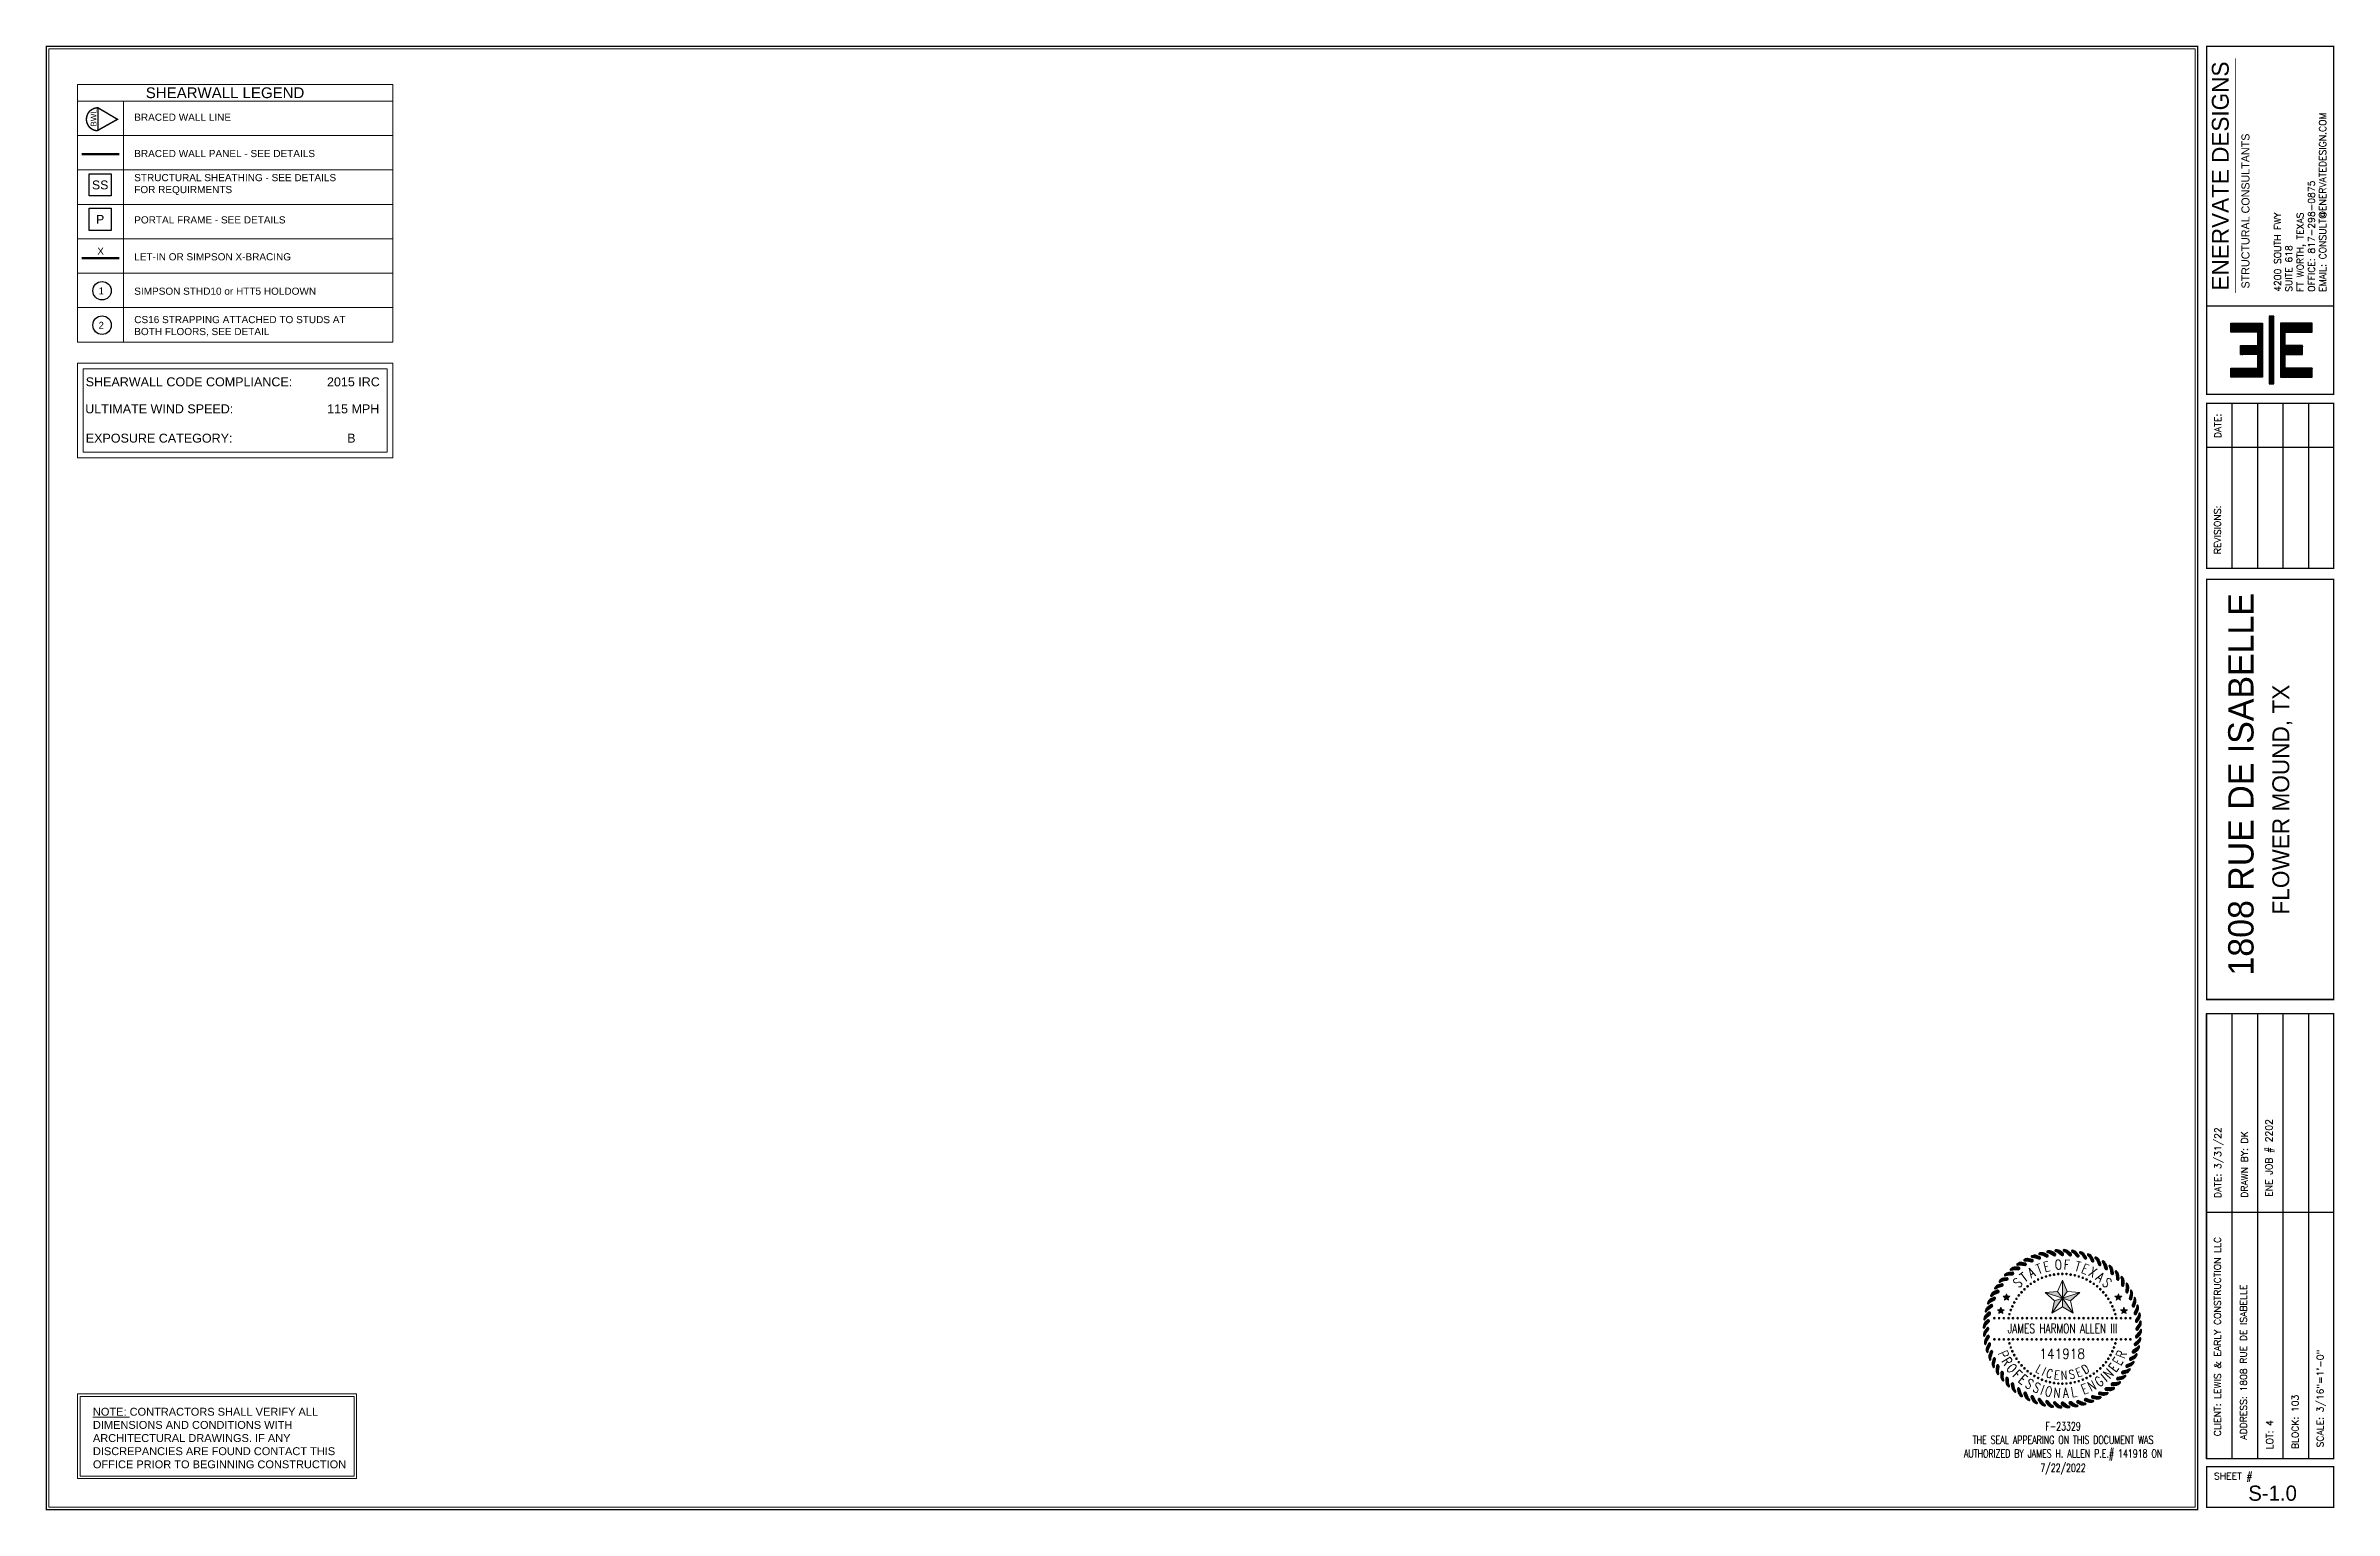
# Paper-space layout 'Shearwall (3)' of a CAD drawing. Header units: inches. Extents: x 0.2 to 35.1, y 0.1 to 22.4.
import ezdxf
from ezdxf.enums import TextEntityAlignment as Align

# ---------------------------------------------------------------- set-up
doc = ezdxf.new("R2010")
doc.units = ezdxf.units.IN
doc.header["$LTSCALE"] = 24
doc.header["$MEASUREMENT"] = 0
doc.set_wipeout_variables(frame=1)
doc.linetypes.add('CENTER', pattern=[50.8, 31.75, -6.35, 6.35, -6.35])
doc.linetypes.add('DASHED', pattern=[0.75, 0.5, -0.25])
for name, color, linetype in [('0-Seals-ELD', 7, 'Continuous'), ('A-ANNO-KEYN', 6, 'Continuous'), ('Symbols', 7, 'Continuous')]:
    doc.layers.add(name, color=color, linetype=linetype)
doc.layers.add('05-2009IRC-Notes', color=7, linetype='Continuous', lineweight=15)
doc.layers.add('05-Braced Wall Line', color=31, linetype='CENTER', lineweight=5)
doc.layers.add('ViewPort', color=7, linetype='Continuous', plot=False)
doc.styles.add('ARIAL-4.0000-RT', font='arial.ttf', dxfattribs={"height": 6})
doc.styles.add('ARIAL-6.0000-RT', font='arial.ttf', dxfattribs={"height": 6})
doc.styles.add('ARIAL-9.0000-RT', font='arial.ttf', dxfattribs={"height": 9})
doc.styles.add('Century Gothic', font='GOTHIC.TTF')
doc.styles.add('cityblueprint', font='romand.shx')
doc.styles.add('DEH_STANDARD7', font='romans.shx', dxfattribs={"width": 0.7})
doc.styles.add('style2', font='eurr____.ttf')
doc.styles.add('STYLUS-TITLE-MSP-RT', font='stylu.ttf', dxfattribs={"height": 22})
doc.styles.add('TEXTS', font='romand.shx', dxfattribs={"height": 0.09375})

psp = doc.layouts.new('Shearwall (3)')

# ---------------------------------------------------------------- texts
at = {"style": 'cityblueprint'}
for s, height, p in [('DATE:', 0.1031, (33.348, 16.597)), ('REVISIONS:', 0.1031, (33.343, 15.011)), ('ENE JOB # 2202', 0.10312, (34.128, 5.43)), ('DATE: 3/31/22', 0.10312, (33.348, 5.358)), ('DRAWN BY: DK', 0.10312, (33.754, 5.33)), ('CLIENT: LEWIS & EARLY CONSTRUCTION LLC', 0.10312, (33.343, 2.705)), ('ADDRESS: 1808 RUE DE ISABELLE', 0.10312, (33.739, 2.315)), ('SCALE: 3/16"=1\'-0"', 0.10312, (34.909, 1.759)), ('BLOCK: 103', 0.1031, (34.528, 1.403)), ('LOT: 4', 0.1031, (34.138, 1.207))]:
    psp.add_text(s, height=height, rotation=90, dxfattribs=at).set_placement(p, align=Align.MIDDLE_CENTER)
at = {"linetype": 'Continuous', "style": 'style2'}
for s, height, p in [('1808 RUE DE ISABELLE', 0.38672, (33.699, 11.13)), ('FLOWER MOUND, TX', 0.25781, (34.308, 10.896))]:
    psp.add_text(s, height=height, rotation=90, dxfattribs=at).set_placement(p, align=Align.MIDDLE_CENTER)
at = {"style": 'cityblueprint'}
psp.add_text('SHEET #', height=0.1031, dxfattribs=at).set_placement((33.583, 0.576), align=Align.MIDDLE_CENTER)
at = {"linetype": 'Continuous', "style": 'style2'}
psp.add_text('S-1.0', height=0.232, dxfattribs=at).set_placement((34.183, 0.316), align=Align.MIDDLE_CENTER)
at = {"attachment_point": 2, "rotation": 90}
for s, insert, char_height, width, style in [('ENERVATE DESIGNS', (33.257, 20.409), 0.25683, 3.5916, 'style2'), ('\\pxql;4200 SOUTH FWY \\PSUITE 618\\PFT WORTH, TEXAS \\POFFICE: 817-298-0875\\PEMAIL: CONSULT@ENERVATEDESIGN.COM', (34.208, 20.412), 0.10312, 3.54003, 'cityblueprint'), (' STRUCTURAL CONSULTANTS', (33.708, 19.852), 0.1223, 3.61343, 'style2')]:
    psp.add_mtext(s, dxfattribs=dict(at, insert=insert, char_height=char_height, width=width, style=style))
at = {"layer": '05-2009IRC-Notes', "attachment_point": 8}
for s, insert, char_height, width, style in [('\\pxqc;SHEARWALL LEGEND', (2.95, 21.595), 0.16397, 2.52837, 'ARIAL-9.0000-RT'), ('\\pxql;BRACED WALL LINE', (3.433, 21.25), 0.10931, 3.73661, 'ARIAL-6.0000-RT'), ('\\pxql;BRACED WALL PANEL - SEE DETAILS', (3.433, 20.696), 0.10931, 3.73661, 'ARIAL-6.0000-RT'), ('\\pxql;STRUCTURAL SHEATHING - SEE DETAILS\\PFOR REQUIRMENTS', (3.433, 20.118), 0.10931, 3.73661, 'ARIAL-6.0000-RT'), ('\\pxql;PORTAL FRAME - SEE DETAILS', (3.433, 19.684), 0.10931, 3.73661, 'ARIAL-6.0000-RT'), ('\\pxql;X', (2.869, 19.208), 0.1093, 3.73661, 'ARIAL-6.0000-RT'), ('\\pxql;LET-IN OR SIMPSON X-BRACING', (3.433, 19.121), 0.10931, 3.73661, 'ARIAL-6.0000-RT'), ('\\pxql;SIMPSON STHD10 or HTT5 HOLDOWN', (3.433, 18.596), 0.10931, 3.73661, 'ARIAL-6.0000-RT'), ('\\pxql;CS16 STRAPPING ATTACHED TO STUDS AT \\PBOTH FLOORS, SEE DETAIL', (3.433, 17.962), 0.10931, 3.73661, 'ARIAL-6.0000-RT'), ('SHEARWALL CODE COMPLIANCE:          2015 IRC', (3.068, 17.199), 0.13664, 4.67077, 'ARIAL-6.0000-RT'), ('ULTIMATE WIND SPEED:                           115 MPH', (3.06, 16.787), 0.13664, 4.67077, 'ARIAL-6.0000-RT'), ('EXPOSURE CATEGORY:                                 B', (2.883, 16.34), 0.13664, 4.67077, 'ARIAL-6.0000-RT')]:
    psp.add_mtext(s, dxfattribs=dict(at, insert=insert, char_height=char_height, width=width, style=style))
at = {"layer": '05-Braced Wall Line', "color": 7, "linetype": 'Continuous', "insert": (0.901, 21.296), "char_height": 0.0879, "width": 5.620504062164856e-15, "attachment_point": 2, "rotation": 90, "style": 'ARIAL-4.0000-RT'}
psp.add_mtext('BWL', dxfattribs=at)
at = {"layer": 'Symbols', "linetype": 'Continuous', "style": 'STYLUS-TITLE-MSP-RT'}
psp.add_text('2', height=0.106, dxfattribs=at).set_placement((1.022, 18.132), align=Align.MIDDLE_LEFT)

# ---------------------------------------------------------------- blocks, each defined once
blk = doc.blocks.new('A$C0E2D35FE')
at = {"layer": '05-2009IRC-Notes'}
for points in [[(0, 75.2), (247.7, 75.2), (247.7, 0), (0, 0)], [(2.2, 73), (245.6, 73), (245.6, 2.2), (2.2, 2.2)]]:
    blk.add_lwpolyline(points, close=True, dxfattribs=at)
at = {"layer": '05-2009IRC-Notes', "insert": (133.2, 9.1), "char_height": 6.9961, "width": 239.143, "attachment_point": 8, "style": 'ARIAL-6.0000-RT'}
blk.add_mtext('\\pxql;{\\LNOTE:} CONTRACTORS SHALL VERIFY ALL DIMENSIONS AND CONDITIONS WITH ARCHITECTURAL DRAWINGS. IF ANY DISCREPANCIES ARE FOUND CONTACT THIS OFFICE PRIOR TO BEGINNING CONSTRUCTION', dxfattribs=at)
blk = doc.blocks.new('*U2')
blk.add_circle((0, -8.3), 9.6)
at = {"layer": 'Symbols', "linetype": 'Continuous', "style": 'STYLUS-TITLE-MSP-RT'}
blk.add_text('1', height=7.25, dxfattribs=at).set_placement((-3.5, -8.4), align=Align.MIDDLE_LEFT)
blk = doc.blocks.new('Demo Note')
blk.add_wipeout([(15, 15), (15, -15), (-15, -15), (-15, 15)])
at = {"color": 0}
blk.add_lwpolyline([(15, 15), (15, -15), (-15, -15), (-15, 15)], close=True, dxfattribs=at)
at = {"layer": 'A-ANNO-KEYN', "style": 'Century Gothic'}
blk.add_attdef('KEYEDNOTE', text='', height=9, dxfattribs=at).set_placement((0, 0), align=Align.MIDDLE_CENTER)
blk = doc.blocks.new('A$C2C735C8E')
at = {"lineweight": 18}
h = blk.add_hatch(dxfattribs=at)
h.set_pattern_fill('GRATE', color=256, scale=0.060938, angle=48, style=0)
h.set_pattern_definition([(48, (0.4703573, -0.2388018), (-0.0014151684, 0.0012742233), []), (138, (0.470357, -0.238802), (-0.005096893, -0.005660673), [])])
h.paths.add_polyline_path([(0.244, 1.074, 0.190435), (0.21, 1.061), (0.207, 1.059, 0.764252), (0.212, 1.05), (0.225, 1.054, -0.074824), (0.233, 1.055), (0.267, 1.054, 0.227729), (0.276, 1.058, 0.633884), (0.27, 1.073)])
h = blk.add_hatch(dxfattribs=at)
h.set_pattern_fill('GRATE', color=256, scale=0.060938, angle=42, style=0)
h.set_pattern_definition([(42, (0.3830503, -0.2202795), (-0.0012742233, 0.0014151684), []), (132, (0.38305, -0.2202795), (-0.005660673, -0.005096893), [])])
h.paths.add_polyline_path([(0.295, 1.109, 0.190435), (0.26, 1.1), (0.257, 1.098, 0.764252), (0.26, 1.089), (0.275, 1.091, -0.074824), (0.282, 1.091), (0.316, 1.087, 0.227729), (0.326, 1.09, 0.633884), (0.321, 1.105)])
h = blk.add_hatch(dxfattribs=at)
h.set_pattern_fill('GRATE', color=256, scale=0.060937, angle=36, style=0)
h.set_pattern_definition([(36, (0.2981577, -0.1927325), (-0.0011193176, 0.0015406085), []), (126, (0.298158, -0.1927325), (-0.006162434, -0.00447727), [])])
h.paths.add_polyline_path([(0.349, 1.138, 0.190435), (0.314, 1.133), (0.311, 1.131, 0.764252), (0.313, 1.122), (0.327, 1.123, -0.074824), (0.335, 1.122), (0.368, 1.114, 0.227729), (0.378, 1.116, 0.633884), (0.375, 1.132)])
h = blk.add_hatch(dxfattribs=at)
h.set_pattern_fill('GRATE', color=256, scale=0.060937, angle=30, style=0)
h.set_pattern_definition([(30, (0.2166096, -0.1564627), (-0.0009521484, 0.0016491695), []), (120, (0.2166096, -0.156463), (-0.00659668, -0.003808594), [])])
h.paths.add_polyline_path([(0.406, 1.162, 0.190435), (0.371, 1.16), (0.367, 1.159, 0.764252), (0.369, 1.15), (0.383, 1.149, -0.074824), (0.39, 1.147), (0.422, 1.136, 0.227729), (0.433, 1.137, 0.633884), (0.431, 1.153)])
h = blk.add_hatch(dxfattribs=at)
h.set_pattern_fill('GRATE', color=256, scale=0.060938, angle=24, style=0)
h.set_pattern_definition([(24, (0.1392994, -0.1118676), (-0.0007745473, 0.0017396618), []), (114, (0.1392994, -0.1118676), (-0.006958647, -0.00309819), [])])
h.paths.add_polyline_path([(0.466, 1.179, 0.190435), (0.43, 1.182), (0.427, 1.18, 0.764252), (0.427, 1.171), (0.441, 1.169, -0.074824), (0.448, 1.167), (0.479, 1.152, 0.227729), (0.49, 1.152, 0.633884), (0.49, 1.168)])
h = blk.add_hatch(dxfattribs=at)
h.set_pattern_fill('GRATE', color=256, scale=0.060937, angle=18, style=0)
h.set_pattern_definition([(18, (0.0670742, -0.0594356), (-0.00058846, 0.001811094), []), (108, (0.067074, -0.0594356), (-0.007244376, -0.00235384), [])])
h.paths.add_polyline_path([(0.527, 1.191, 0.190435), (0.492, 1.197), (0.488, 1.196, 0.764252), (0.487, 1.186), (0.501, 1.183, -0.074824), (0.508, 1.18), (0.537, 1.162, 0.227729), (0.548, 1.161, 0.633884), (0.549, 1.177)])
h = blk.add_hatch(dxfattribs=at)
h.set_pattern_fill('GRATE', color=256, scale=0.060938, angle=12, style=0)
h.set_pattern_definition([(12, (0.0007253, 0.0002587), (-0.0003959256, 0.0018626834), []), (102, (0.000725, 0.000259), (-0.007450734, -0.001583702), [])])
h.paths.add_polyline_path([(0.589, 1.195, 0.190435), (0.554, 1.205), (0.551, 1.205, 0.764252), (0.549, 1.195), (0.562, 1.19, -0.074824), (0.569, 1.187), (0.596, 1.166, 0.227729), (0.606, 1.163, 0.633884), (0.609, 1.18)])
h = blk.add_hatch(dxfattribs=at)
h.set_pattern_fill('GRATE', color=256, scale=0.060937, angle=366, style=0)
h.set_pattern_definition([(6, (-0.0590203, 0.0665614), (-0.0001990532, 0.001893865), []), (96, (-0.05902, 0.0665614), (-0.00757546, -0.000796213), [])])
h.paths.add_polyline_path([(0.651, 1.194, 0.190435), (0.617, 1.207), (0.614, 1.207, 0.764252), (0.611, 1.198), (0.624, 1.191, -0.074824), (0.63, 1.187), (0.655, 1.163, 0.227729), (0.665, 1.16, 0.633884), (0.67, 1.176)])
h = blk.add_hatch(dxfattribs=at)
h.set_pattern_fill('GRATE', color=256, scale=0.060937, angle=360, style=0)
h.set_pattern_definition([(360, (-0.1115082, 0.138746), (2e-16, 0.001904297), []), (90, (-0.111508, 0.138746), (-0.007617187, 8e-16), [])])
h.paths.add_polyline_path([(0.712, 1.185, 0.190435), (0.68, 1.202), (0.677, 1.202, 0.764252), (0.673, 1.194), (0.685, 1.186, -0.074824), (0.691, 1.181), (0.713, 1.155, 0.227729), (0.722, 1.151, 0.633884), (0.729, 1.166)])
h = blk.add_hatch(dxfattribs=at)
h.set_pattern_fill('GRATE', color=256, scale=0.060937, angle=354, style=0)
h.set_pattern_definition([(354, (-0.1561632, 0.2160216), (0.0001990532, 0.001893865), []), (84, (-0.156163, 0.216022), (-0.00757546, 0.000796213), [])])
h.paths.add_polyline_path([(0.772, 1.171, 0.190435), (0.742, 1.191), (0.739, 1.192, 0.764252), (0.735, 1.183), (0.746, 1.174, -0.074824), (0.751, 1.169), (0.77, 1.141, 0.227729), (0.779, 1.135, 0.633884), (0.787, 1.15)])
h = blk.add_hatch(dxfattribs=at)
h.set_pattern_fill('GRATE', color=256, scale=0.060937, angle=348, style=0)
h.set_pattern_definition([(348, (-0.192496, 0.2975417), (0.0003959256, 0.0018626834), []), (78, (-0.192496, 0.297542), (-0.007450734, 0.001583702), [])])
h.paths.add_polyline_path([(0.831, 1.15, 0.190435), (0.803, 1.173), (0.8, 1.174, 0.764252), (0.795, 1.166), (0.805, 1.156, -0.074824), (0.809, 1.15), (0.825, 1.12, 0.227729), (0.834, 1.114, 0.633884), (0.843, 1.127)])
h = blk.add_hatch(dxfattribs=at)
h.set_pattern_fill('GRATE', color=256, scale=0.060937, angle=342, style=0)
h.set_pattern_definition([(342, (-0.2201087, 0.382413), (0.00058846, 0.001811094), []), (72, (-0.220109, 0.382413), (-0.007244376, 0.00235384), [])])
h.paths.add_polyline_path([(0.887, 1.123, 0.190435), (0.862, 1.149), (0.858, 1.15, 0.764252), (0.852, 1.143), (0.861, 1.132, -0.074824), (0.865, 1.126), (0.878, 1.094, 0.227729), (0.886, 1.087, 0.633884), (0.897, 1.099)])
h = blk.add_hatch(dxfattribs=at)
h.set_pattern_fill('GRATE', color=256, scale=0.060937, angle=336, style=0)
h.set_pattern_definition([(336, (-0.2386986, 0.4697056), (0.0007745473, 0.0017396618), []), (66, (-0.2386986, 0.4697056), (-0.006958647, 0.00309819), [])])
h.paths.add_polyline_path([(0.939, 1.091, 0.190435), (0.917, 1.119), (0.914, 1.121, 0.764252), (0.907, 1.114), (0.915, 1.102, -0.074824), (0.918, 1.096), (0.928, 1.063, 0.227729), (0.935, 1.055, 0.633884), (0.947, 1.066)])
h = blk.add_hatch(dxfattribs=at)
h.set_pattern_fill('GRATE', color=256, scale=0.060937, angle=330, style=0)
h.set_pattern_definition([(330, (-0.2480621, 0.5584632), (0.0009521484, 0.0016491695), []), (60, (-0.248062, 0.558463), (-0.00659668, 0.003808594), [])])
h.paths.add_polyline_path([(0.989, 1.053, 0.190435), (0.969, 1.083), (0.966, 1.086, 0.764252), (0.959, 1.08), (0.966, 1.067, -0.074824), (0.968, 1.06), (0.974, 1.026, 0.227729), (0.98, 1.018, 0.633884), (0.993, 1.028)])
h = blk.add_hatch(dxfattribs=at)
h.set_pattern_fill('GRATE', color=256, scale=0.060937, angle=72, style=0)
h.set_pattern_definition([(72, (0.8244225, -0.2201087), (-0.001811094, 0.00058846), []), (162, (0.8244225, -0.220109), (-0.00235384, -0.007244376), [])])
h.paths.add_polyline_path([(0.083, 0.887, 0.190435), (0.058, 0.862), (0.056, 0.858, 0.764252), (0.064, 0.852), (0.075, 0.861, -0.074824), (0.081, 0.865), (0.113, 0.878, 0.227729), (0.12, 0.886, 0.633884), (0.107, 0.897)])
h = blk.add_hatch(dxfattribs=at)
h.set_pattern_fill('GRATE', color=256, scale=0.060937, angle=66, style=0)
h.set_pattern_definition([(66, (0.7371299, -0.2386986), (-0.0017396618, 0.0007745473), []), (156, (0.73713, -0.238699), (-0.00309819, -0.006958647), [])])
h.paths.add_polyline_path([(0.116, 0.939, 0.190435), (0.088, 0.917), (0.086, 0.914, 0.764252), (0.093, 0.907), (0.105, 0.915, -0.074824), (0.111, 0.918), (0.144, 0.928, 0.227729), (0.152, 0.935, 0.633884), (0.141, 0.947)])
h = blk.add_hatch(dxfattribs=at)
h.set_pattern_fill('GRATE', color=256, scale=0.060938, angle=60, style=0)
h.set_pattern_definition([(60, (0.6483723, -0.2480621), (-0.0016491695, 0.0009521484), []), (150, (0.648372, -0.248062), (-0.003808594, -0.00659668), [])])
h.paths.add_polyline_path([(0.154, 0.989, 0.190435), (0.123, 0.969), (0.121, 0.966, 0.764252), (0.127, 0.959), (0.14, 0.966, -0.074824), (0.147, 0.968), (0.18, 0.974, 0.227729), (0.189, 0.98, 0.633884), (0.179, 0.993)])
h = blk.add_hatch(dxfattribs=at)
h.set_pattern_fill('GRATE', color=256, scale=0.060937, angle=54, style=0)
h.set_pattern_definition([(54, (0.5591221, -0.2480967), (-0.0015406085, 0.0011193176), []), (144, (0.559122, -0.248097), (-0.00447727, -0.006162434), [])])
h.paths.add_polyline_path([(0.196, 1.033, 0.190435), (0.164, 1.017), (0.162, 1.015, 0.764252), (0.167, 1.007), (0.18, 1.012, -0.074824), (0.187, 1.014), (0.222, 1.016, 0.227729), (0.231, 1.021, 0.633884), (0.222, 1.036)])
at = {"lineweight": 13}
h = blk.add_hatch(color=256, dxfattribs=at)
h.dxf.hatch_style = 1
h.paths.add_polyline_path([(0.603, 0.836), (0.641, 0.887), (0.603, 0.975)])
h.paths.add_polyline_path([(0.736, 0.879), (0.603, 0.836), (0.664, 0.816)])
h.paths.add_polyline_path([(0.603, 0.836), (0.604, 0.772), (0.686, 0.723)])
h.paths.add_polyline_path([(0.603, 0.836), (0.543, 0.816), (0.522, 0.723)])
h.paths.add_polyline_path([(0.603, 0.836), (0.566, 0.887), (0.471, 0.879)])
at = {"lineweight": 18}
h = blk.add_hatch(dxfattribs=at)
h.set_pattern_fill('GRATE', color=256, scale=0.060937, angle=324, style=0)
h.set_pattern_definition([(324, (-0.2480967, 0.6477133), (0.0011193176, 0.0015406085), []), (54, (-0.248097, 0.647713), (-0.006162434, 0.00447727), [])])
h.paths.add_polyline_path([(1.033, 1.01, 0.190435), (1.017, 1.043), (1.015, 1.045, 0.764252), (1.007, 1.04), (1.012, 1.026, -0.074824), (1.014, 1.019), (1.016, 0.985, 0.227729), (1.021, 0.976, 0.633884), (1.036, 0.984)])
h = blk.add_hatch(dxfattribs=at)
h.set_pattern_fill('GRATE', color=256, scale=0.060937, angle=318, style=0)
h.set_pattern_definition([(318, (-0.2388018, 0.7364782), (0.0012742233, 0.0014151684), []), (48, (-0.238802, 0.736478), (-0.005660673, 0.005096893), [])])
h.paths.add_polyline_path([(1.074, 0.963, 0.190435), (1.061, 0.997), (1.059, 1, 0.764252), (1.05, 0.995), (1.054, 0.981, -0.074824), (1.055, 0.974), (1.054, 0.94, 0.227729), (1.058, 0.93, 0.633884), (1.073, 0.937)])
h = blk.add_hatch(dxfattribs=at)
h.set_pattern_fill('GRATE', color=256, scale=0.060937, angle=312, style=0)
h.set_pattern_definition([(312, (-0.2202795, 0.8237852), (0.0014151684, 0.0012742233), []), (42, (-0.2202795, 0.823785), (-0.005096893, 0.005660673), [])])
h.paths.add_polyline_path([(1.109, 0.912, 0.190435), (1.1, 0.947), (1.098, 0.95, 0.764252), (1.089, 0.946), (1.091, 0.932, -0.074824), (1.091, 0.925), (1.087, 0.891, 0.227729), (1.09, 0.881, 0.633884), (1.105, 0.886)])
h = blk.add_hatch(dxfattribs=at)
h.set_pattern_fill('GRATE', color=256, scale=0.060937, angle=306, style=0)
h.set_pattern_definition([(306, (-0.1927325, 0.9086778), (0.0015406085, 0.0011193176), []), (36, (-0.1927325, 0.908678), (-0.00447727, 0.006162434), [])])
h.paths.add_polyline_path([(1.138, 0.858, 0.190435), (1.133, 0.893), (1.131, 0.896, 0.764252), (1.122, 0.894), (1.123, 0.879, -0.074824), (1.122, 0.872), (1.114, 0.839, 0.227729), (1.116, 0.829, 0.633884), (1.132, 0.832)])
h = blk.add_hatch(dxfattribs=at)
h.set_pattern_fill('GRATE', color=256, scale=0.060937, angle=90, style=0)
h.set_pattern_definition([(90, (1.0680894, -0.1115082), (-0.001904297, 4e-19), []), (180, (1.0680894, -0.111508), (-2e-18, -0.007617188), [])])
h.paths.add_polyline_path([(0.021, 0.712, 0.190435), (0.005, 0.68), (0.004, 0.677, 0.764252), (0.013, 0.673), (0.021, 0.685, -0.074824), (0.026, 0.691), (0.052, 0.713, 0.227729), (0.056, 0.722, 0.633884), (0.041, 0.729)])
h = blk.add_hatch(dxfattribs=at)
h.set_pattern_fill('GRATE', color=256, scale=0.060937, angle=84, style=0)
h.set_pattern_definition([(84, (0.9908138, -0.1561632), (-0.001893865, 0.0001990532), []), (174, (0.990814, -0.156163), (-0.000796213, -0.00757546), [])])
h.paths.add_polyline_path([(0.036, 0.772, 0.190435), (0.016, 0.742), (0.015, 0.739, 0.764252), (0.024, 0.735), (0.033, 0.746, -0.074824), (0.038, 0.751), (0.066, 0.77, 0.227729), (0.072, 0.779, 0.633884), (0.057, 0.787)])
h = blk.add_hatch(dxfattribs=at)
h.set_pattern_fill('GRATE', color=256, scale=0.060938, angle=78, style=0)
h.set_pattern_definition([(78, (0.9092938, -0.192496), (-0.0018626834, 0.0003959256), []), (168, (0.909294, -0.192496), (-0.001583702, -0.007450734), [])])
h.paths.add_polyline_path([(0.057, 0.831, 0.190435), (0.034, 0.803), (0.033, 0.8, 0.764252), (0.041, 0.795), (0.051, 0.805, -0.074824), (0.057, 0.809), (0.087, 0.825, 0.227729), (0.093, 0.834, 0.633884), (0.08, 0.843)])
h = blk.add_hatch(dxfattribs=at)
h.set_pattern_fill('GRATE', color=256, scale=0.060937, angle=78, style=0)
h.set_pattern_definition([(78, (0.9092938, -0.192496), (-0.0018626834, 0.0003959256), []), (168, (0.909294, -0.192496), (-0.001583702, -0.007450734), [])])
h.paths.add_polyline_path([(0.057, 0.831, 0.190435), (0.034, 0.803), (0.033, 0.8, 0.764252), (0.041, 0.795), (0.051, 0.805, -0.074824), (0.057, 0.809), (0.087, 0.825, 0.227729), (0.093, 0.834, 0.633884), (0.08, 0.843)])
at = {"lineweight": 0}
h = blk.add_hatch(color=256, dxfattribs=at)
h.dxf.hatch_style = 1
h.paths.add_polyline_path([(0.122, 0.737), (0.118, 0.719), (0.134, 0.728), (0.15, 0.719), (0.146, 0.737), (0.16, 0.749), (0.141, 0.751), (0.134, 0.768), (0.127, 0.751), (0.108, 0.749)])
h = blk.add_hatch(color=256, dxfattribs=at)
h.dxf.hatch_style = 1
h.paths.add_polyline_path([(0.203, 0.851), (0.184, 0.853), (0.177, 0.87), (0.17, 0.853), (0.151, 0.851), (0.165, 0.839), (0.161, 0.821), (0.177, 0.831), (0.193, 0.821), (0.189, 0.839)])
h = blk.add_hatch(color=256, dxfattribs=at)
h.dxf.hatch_style = 1
h.paths.add_polyline_path([(1.056, 0.851), (1.037, 0.853), (1.03, 0.87), (1.023, 0.853), (1.004, 0.851), (1.018, 0.839), (1.014, 0.821), (1.03, 0.831), (1.046, 0.821), (1.042, 0.839)])
h = blk.add_hatch(color=256, dxfattribs=at)
h.dxf.hatch_style = 1
h.paths.add_polyline_path([(1.099, 0.749), (1.08, 0.75), (1.073, 0.768), (1.066, 0.75), (1.047, 0.749), (1.061, 0.737), (1.057, 0.719), (1.073, 0.728), (1.089, 0.719), (1.084, 0.737)])
at = {"lineweight": 18}
h = blk.add_hatch(dxfattribs=at)
h.set_pattern_fill('GRATE', color=256, scale=0.060937, angle=300, style=0)
h.set_pattern_definition([(300, (-0.1564627, 0.9902259), (0.0016491695, 0.0009521484), []), (30, (-0.156463, 0.990226), (-0.003808594, 0.00659668), [])])
h.paths.add_polyline_path([(1.162, 0.8, 0.190435), (1.16, 0.836), (1.159, 0.839, 0.764252), (1.15, 0.838), (1.149, 0.824, -0.074824), (1.147, 0.817), (1.136, 0.784, 0.227729), (1.137, 0.774, 0.633884), (1.153, 0.776)])
h = blk.add_hatch(dxfattribs=at)
h.set_pattern_fill('GRATE', color=256, scale=0.060937, angle=294, style=0)
h.set_pattern_definition([(294, (-0.1118676, 1.067536), (0.0017396618, 0.0007745473), []), (24, (-0.1118676, 1.067536), (-0.00309819, 0.006958647), [])])
h.paths.add_polyline_path([(1.179, 0.741, 0.190435), (1.182, 0.777), (1.18, 0.78, 0.764252), (1.171, 0.78), (1.169, 0.765, -0.074824), (1.167, 0.759), (1.152, 0.728, 0.227729), (1.152, 0.717, 0.633884), (1.168, 0.717)])
h = blk.add_hatch(dxfattribs=at)
h.set_pattern_fill('GRATE', color=256, scale=0.060937, angle=288, style=0)
h.set_pattern_definition([(288, (-0.0594356, 1.1397612), (0.001811094, 0.00058846), []), (18, (-0.0594356, 1.139761), (-0.00235384, 0.007244376), [])])
h.paths.add_polyline_path([(1.191, 0.68, 0.190435), (1.197, 0.715), (1.196, 0.719, 0.764252), (1.186, 0.719), (1.183, 0.705, -0.074824), (1.18, 0.699), (1.162, 0.67, 0.227729), (1.161, 0.659, 0.633884), (1.177, 0.658)])
h = blk.add_hatch(dxfattribs=at)
h.set_pattern_fill('GRATE', color=256, scale=0.060937, angle=96, style=0)
h.set_pattern_definition([(96, (1.140274, -0.0590204), (-0.001893865, -0.0001990532), []), (186, (1.140274, -0.05902), (0.000796213, -0.00757546), [])])
h.paths.add_polyline_path([(0.013, 0.651, 0.190435), (0, 0.617), (0, 0.614, 0.764252), (0.009, 0.611), (0.016, 0.624, -0.074824), (0.02, 0.63), (0.043, 0.655, 0.227729), (0.047, 0.665, 0.633884), (0.031, 0.67)])
h = blk.add_hatch(dxfattribs=at)
h.set_pattern_fill('GRATE', color=256, scale=0.060937, angle=102, style=0)
h.set_pattern_definition([(102, (1.2065767, 0.0007253), (-0.0018626834, -0.0003959256), []), (192, (1.206577, 0.000725), (0.001583702, -0.007450734), [])])
h.paths.add_polyline_path([(0.011, 0.589, 0.190435), (0.002, 0.554), (0.002, 0.551, 0.764252), (0.012, 0.549), (0.017, 0.562, -0.074824), (0.02, 0.569), (0.041, 0.596, 0.227729), (0.043, 0.606, 0.633884), (0.027, 0.609)])
h = blk.add_hatch(dxfattribs=at)
h.set_pattern_fill('GRATE', color=256, scale=0.060937, angle=108, style=0)
h.set_pattern_definition([(108, (1.266271, 0.0670742), (-0.001811094, -0.00058846), []), (198, (1.266271, 0.067074), (0.00235384, -0.007244376), [])])
h.paths.add_polyline_path([(0.016, 0.527, 0.190435), (0.01, 0.492), (0.011, 0.488, 0.764252), (0.02, 0.487), (0.024, 0.501, -0.074824), (0.027, 0.508), (0.045, 0.537, 0.227729), (0.046, 0.548, 0.633884), (0.03, 0.549)])
h = blk.add_hatch(dxfattribs=at)
h.set_pattern_fill('GRATE', color=256, scale=0.060937, angle=270, style=0)
h.set_pattern_definition([(270, (0.138746, 1.3183436), (0.001904297, -2e-16), []), (360, (0.138746, 1.318344), (8e-16, 0.007617188), [])])
h.paths.add_polyline_path([(1.185, 0.495, 0.190435), (1.202, 0.527), (1.202, 0.53, 0.764252), (1.194, 0.534), (1.186, 0.521, -0.074824), (1.181, 0.516), (1.155, 0.494, 0.227729), (1.151, 0.484, 0.633884), (1.166, 0.478)])
h = blk.add_hatch(dxfattribs=at)
h.set_pattern_fill('GRATE', color=256, scale=0.060937, angle=276, style=0)
h.set_pattern_definition([(276, (0.0665614, 1.2658558), (0.001893865, 0.0001990532), []), (6, (0.0665614, 1.265856), (-0.000796213, 0.00757546), [])])
h.paths.add_polyline_path([(1.194, 0.556, 0.190435), (1.207, 0.59), (1.207, 0.593, 0.764252), (1.198, 0.596), (1.191, 0.583, -0.074824), (1.187, 0.577), (1.163, 0.552, 0.227729), (1.16, 0.542, 0.633884), (1.176, 0.537)])
h = blk.add_hatch(dxfattribs=at)
h.set_pattern_fill('GRATE', color=256, scale=0.060937, angle=282, style=0)
h.set_pattern_definition([(282, (0.0002588, 1.2061101), (0.0018626834, 0.0003959256), []), (12, (0.000259, 1.20611), (-0.001583702, 0.007450734), [])])
h.paths.add_polyline_path([(1.195, 0.618, 0.190435), (1.205, 0.653), (1.205, 0.656, 0.764252), (1.195, 0.658), (1.19, 0.644, -0.074824), (1.187, 0.638), (1.166, 0.611, 0.227729), (1.163, 0.601, 0.633884), (1.18, 0.597)])
h = blk.add_hatch(dxfattribs=at)
h.set_pattern_fill('GRATE', color=256, scale=0.060937, angle=114, style=0)
h.set_pattern_definition([(114, (1.318703, 0.1392994), (-0.0017396618, -0.0007745473), []), (204, (1.318703, 0.1392994), (0.00309819, -0.006958647), [])])
h.paths.add_polyline_path([(0.027, 0.466, 0.190435), (0.025, 0.43), (0.026, 0.427, 0.764252), (0.036, 0.427), (0.038, 0.441, -0.074824), (0.04, 0.448), (0.055, 0.479, 0.227729), (0.055, 0.49, 0.633884), (0.039, 0.49)])
h = blk.add_hatch(dxfattribs=at)
h.set_pattern_fill('GRATE', color=256, scale=0.060937, angle=120, style=0)
h.set_pattern_definition([(120, (1.3632982, 0.2166096), (-0.0016491695, -0.0009521484), []), (210, (1.363298, 0.2166096), (0.003808594, -0.00659668), [])])
h.paths.add_polyline_path([(0.045, 0.406, 0.190435), (0.047, 0.371), (0.048, 0.367, 0.764252), (0.057, 0.369), (0.058, 0.383, -0.074824), (0.059, 0.39), (0.071, 0.422, 0.227729), (0.07, 0.433, 0.633884), (0.054, 0.431)])
h = blk.add_hatch(dxfattribs=at)
h.set_pattern_fill('GRATE', color=256, scale=0.060937, angle=126, style=0)
h.set_pattern_definition([(126, (1.399568, 0.2981577), (-0.0015406085, -0.0011193176), []), (216, (1.399568, 0.298158), (0.00447727, -0.006162434), [])])
h.paths.add_polyline_path([(0.069, 0.349, 0.190435), (0.074, 0.314), (0.076, 0.311, 0.764252), (0.085, 0.313), (0.084, 0.327, -0.074824), (0.085, 0.335), (0.093, 0.368, 0.227729), (0.091, 0.378, 0.633884), (0.075, 0.375)])
h = blk.add_hatch(dxfattribs=at)
h.set_pattern_fill('GRATE', color=256, scale=0.060937, angle=252, style=0)
h.set_pattern_definition([(252, (0.382413, 1.4269441), (0.001811094, -0.00058846), []), (342, (0.382413, 1.426944), (0.00235384, 0.007244376), [])])
h.paths.add_polyline_path([(1.123, 0.32, 0.190435), (1.149, 0.345), (1.15, 0.349, 0.764252), (1.143, 0.355), (1.132, 0.345, -0.074824), (1.126, 0.342), (1.094, 0.329, 0.227729), (1.087, 0.321, 0.633884), (1.099, 0.31)])
h = blk.add_hatch(dxfattribs=at)
h.set_pattern_fill('GRATE', color=256, scale=0.060937, angle=258, style=0)
h.set_pattern_definition([(258, (0.2975417, 1.3993315), (0.0018626834, -0.0003959256), []), (348, (0.297542, 1.3993315), (0.001583702, 0.007450734), [])])
h.paths.add_polyline_path([(1.15, 0.376, 0.190435), (1.173, 0.404), (1.174, 0.407, 0.764252), (1.166, 0.412), (1.156, 0.402, -0.074824), (1.15, 0.398), (1.12, 0.382, 0.227729), (1.114, 0.373, 0.633884), (1.127, 0.364)])
h = blk.add_hatch(dxfattribs=at)
h.set_pattern_fill('GRATE', color=256, scale=0.060937, angle=264, style=0)
h.set_pattern_definition([(264, (0.2160217, 1.3629986), (0.001893865, -0.0001990532), []), (354, (0.216022, 1.3629986), (0.000796213, 0.00757546), [])])
h.paths.add_polyline_path([(1.171, 0.435, 0.190435), (1.191, 0.464), (1.192, 0.468, 0.764252), (1.183, 0.472), (1.174, 0.461, -0.074824), (1.169, 0.456), (1.141, 0.437, 0.227729), (1.135, 0.428, 0.633884), (1.15, 0.42)])
h = blk.add_hatch(dxfattribs=at)
h.set_pattern_fill('GRATE', color=256, scale=0.060937, angle=132, style=0)
h.set_pattern_definition([(132, (1.427115, 0.3830503), (-0.0014151684, -0.0012742233), []), (222, (1.427115, 0.38305), (0.005096893, -0.005660673), [])])
h.paths.add_polyline_path([(0.098, 0.295, 0.190435), (0.107, 0.26), (0.109, 0.257, 0.764252), (0.118, 0.26), (0.116, 0.275, -0.074824), (0.116, 0.282), (0.12, 0.316, 0.227729), (0.117, 0.326, 0.633884), (0.101, 0.321)])
h = blk.add_hatch(dxfattribs=at)
h.set_pattern_fill('GRATE', color=256, scale=0.060937, angle=138, style=0)
h.set_pattern_definition([(138, (1.4456373, 0.4703573), (-0.0012742233, -0.0014151684), []), (228, (1.445637, 0.470357), (0.005660673, -0.005096893), [])])
h.paths.add_polyline_path([(0.133, 0.244, 0.190435), (0.146, 0.21), (0.148, 0.207, 0.764252), (0.157, 0.212), (0.153, 0.225, -0.074824), (0.152, 0.233), (0.153, 0.267, 0.227729), (0.149, 0.276, 0.633884), (0.134, 0.27)])
h = blk.add_hatch(dxfattribs=at)
h.set_pattern_fill('GRATE', color=256, scale=0.060937, angle=144, style=0)
h.set_pattern_definition([(144, (1.4549321, 0.5591221), (-0.0011193176, -0.0015406085), []), (234, (1.454932, 0.559122), (0.006162434, -0.00447727), [])])
h.paths.add_polyline_path([(0.173, 0.196, 0.190435), (0.189, 0.164), (0.192, 0.162, 0.764252), (0.2, 0.167), (0.195, 0.18, -0.074824), (0.193, 0.187), (0.191, 0.222, 0.227729), (0.185, 0.231, 0.633884), (0.171, 0.222)])
h = blk.add_hatch(dxfattribs=at)
h.set_pattern_fill('GRATE', color=256, scale=0.060937, angle=150, style=0)
h.set_pattern_definition([(150, (1.4548976, 0.6483722), (-0.0009521484, -0.0016491695), []), (240, (1.4548976, 0.648372), (0.00659668, -0.003808594), [])])
h.paths.add_polyline_path([(0.218, 0.154, 0.190435), (0.238, 0.123), (0.24, 0.121, 0.764252), (0.248, 0.127), (0.241, 0.14, -0.074824), (0.239, 0.147), (0.233, 0.18, 0.227729), (0.227, 0.189, 0.633884), (0.213, 0.179)])
h = blk.add_hatch(dxfattribs=at)
h.set_pattern_fill('GRATE', color=256, scale=0.060937, angle=234, style=0)
h.set_pattern_definition([(234, (0.6477133, 1.4549321), (0.0015406085, -0.0011193176), []), (324, (0.647713, 1.454932), (0.00447727, 0.006162434), [])])
h.paths.add_polyline_path([(1.01, 0.173, 0.190435), (1.043, 0.189), (1.045, 0.192, 0.764252), (1.04, 0.2), (1.026, 0.195, -0.074824), (1.019, 0.193), (0.985, 0.191, 0.227729), (0.976, 0.185, 0.633884), (0.984, 0.171)])
h = blk.add_hatch(dxfattribs=at)
h.set_pattern_fill('GRATE', color=256, scale=0.060937, angle=240, style=0)
h.set_pattern_definition([(240, (0.5584632, 1.4548976), (0.0016491695, -0.0009521484), []), (330, (0.558463, 1.4548976), (0.003808594, 0.00659668), [])])
h.paths.add_polyline_path([(1.053, 0.218, 0.190435), (1.083, 0.238), (1.086, 0.24, 0.764252), (1.08, 0.248), (1.067, 0.241, -0.074824), (1.06, 0.239), (1.026, 0.233, 0.227729), (1.018, 0.227, 0.633884), (1.028, 0.213)])
h = blk.add_hatch(dxfattribs=at)
h.set_pattern_fill('GRATE', color=256, scale=0.060937, angle=246, style=0)
h.set_pattern_definition([(246, (0.4697056, 1.445534), (0.0017396618, -0.0007745473), []), (336, (0.4697056, 1.445534), (0.00309819, 0.006958647), [])])
h.paths.add_polyline_path([(1.091, 0.267, 0.190435), (1.119, 0.29), (1.121, 0.293, 0.764252), (1.114, 0.299), (1.102, 0.292, -0.074824), (1.096, 0.289), (1.063, 0.279, 0.227729), (1.055, 0.272, 0.633884), (1.066, 0.26)])
h = blk.add_hatch(dxfattribs=at)
h.set_pattern_fill('GRATE', color=256, scale=0.060938, angle=156, style=0)
h.set_pattern_definition([(156, (1.445534, 0.7371299), (-0.0007745473, -0.0017396618), []), (246, (1.445534, 0.73713), (0.006958647, -0.00309819), [])])
h.paths.add_polyline_path([(0.267, 0.116, 0.190435), (0.29, 0.088), (0.293, 0.086, 0.764252), (0.299, 0.093), (0.292, 0.105, -0.074824), (0.289, 0.111), (0.279, 0.144, 0.227729), (0.272, 0.152, 0.633884), (0.26, 0.141)])
h = blk.add_hatch(dxfattribs=at)
h.set_pattern_fill('GRATE', color=256, scale=0.060937, angle=162, style=0)
h.set_pattern_definition([(162, (1.4269441, 0.8244225), (-0.00058846, -0.001811094), []), (252, (1.426944, 0.8244225), (0.007244376, -0.00235384), [])])
h.paths.add_polyline_path([(0.32, 0.083, 0.190435), (0.345, 0.058), (0.349, 0.056, 0.764252), (0.355, 0.064), (0.345, 0.075, -0.074824), (0.342, 0.081), (0.329, 0.113, 0.227729), (0.321, 0.12, 0.633884), (0.31, 0.107)])
h = blk.add_hatch(dxfattribs=at)
h.set_pattern_fill('GRATE', color=256, scale=0.060937, angle=168, style=0)
h.set_pattern_definition([(168, (1.3993315, 0.9092938), (-0.0003959256, -0.0018626834), []), (258, (1.3993315, 0.909294), (0.007450734, -0.001583702), [])])
h.paths.add_polyline_path([(0.376, 0.057, 0.190435), (0.404, 0.034), (0.407, 0.033, 0.764252), (0.412, 0.041), (0.402, 0.051, -0.074824), (0.398, 0.057), (0.382, 0.087, 0.227729), (0.373, 0.093, 0.633884), (0.364, 0.08)])
h = blk.add_hatch(dxfattribs=at)
h.set_pattern_fill('GRATE', color=256, scale=0.060938, angle=174, style=0)
h.set_pattern_definition([(174, (1.3629986, 0.9908138), (-0.0001990532, -0.001893865), []), (264, (1.362999, 0.990814), (0.00757546, -0.000796213), [])])
h.paths.add_polyline_path([(0.435, 0.036, 0.190435), (0.464, 0.016), (0.468, 0.015, 0.764252), (0.472, 0.024), (0.461, 0.033, -0.074824), (0.456, 0.038), (0.437, 0.066, 0.227729), (0.428, 0.072, 0.633884), (0.42, 0.057)])
h = blk.add_hatch(dxfattribs=at)
h.set_pattern_fill('GRATE', color=256, scale=0.060938, angle=180, style=0)
h.set_pattern_definition([(180, (1.3183436, 1.0680894), (-2e-16, -0.001904297), []), (270, (1.318344, 1.0680894), (0.007617188, -8e-16), [])])
h.paths.add_polyline_path([(0.495, 0.021, 0.190435), (0.527, 0.005), (0.53, 0.004, 0.764252), (0.534, 0.013), (0.521, 0.021, -0.074824), (0.516, 0.026), (0.494, 0.052, 0.227729), (0.484, 0.056, 0.633884), (0.478, 0.041)])
h = blk.add_hatch(dxfattribs=at)
h.set_pattern_fill('GRATE', color=256, scale=0.060937, angle=186, style=0)
h.set_pattern_definition([(186, (1.2658558, 1.140274), (0.0001990532, -0.001893865), []), (276, (1.265856, 1.140274), (0.00757546, 0.000796213), [])])
h.paths.add_polyline_path([(0.556, 0.013, 0.190435), (0.59, 0), (0.593, 0, 0.764252), (0.596, 0.009), (0.583, 0.016, -0.074824), (0.577, 0.02), (0.552, 0.043, 0.227729), (0.542, 0.047, 0.633884), (0.537, 0.031)])
h = blk.add_hatch(dxfattribs=at)
h.set_pattern_fill('GRATE', color=256, scale=0.060938, angle=192, style=0)
h.set_pattern_definition([(192, (1.2061101, 1.2065767), (0.0003959256, -0.0018626834), []), (282, (1.20611, 1.206577), (0.007450734, 0.001583702), [])])
h.paths.add_polyline_path([(0.618, 0.011, 0.190435), (0.653, 0.002), (0.656, 0.002, 0.764252), (0.658, 0.012), (0.644, 0.017, -0.074824), (0.638, 0.02), (0.611, 0.041, 0.227729), (0.601, 0.043, 0.633884), (0.597, 0.027)])
h = blk.add_hatch(dxfattribs=at)
h.set_pattern_fill('GRATE', color=256, scale=0.060937, angle=198, style=0)
h.set_pattern_definition([(198, (1.1397612, 1.266271), (0.00058846, -0.001811094), []), (288, (1.139761, 1.266271), (0.007244376, 0.00235384), [])])
h.paths.add_polyline_path([(0.68, 0.016, 0.190435), (0.715, 0.01), (0.719, 0.011, 0.764252), (0.719, 0.02), (0.705, 0.024, -0.074824), (0.699, 0.027), (0.67, 0.045, 0.227729), (0.659, 0.046, 0.633884), (0.658, 0.03)])
h = blk.add_hatch(dxfattribs=at)
h.set_pattern_fill('GRATE', color=256, scale=0.060937, angle=204, style=0)
h.set_pattern_definition([(204, (1.067536, 1.318703), (0.0007745473, -0.0017396618), []), (294, (1.067536, 1.318703), (0.006958647, 0.00309819), [])])
h.paths.add_polyline_path([(0.741, 0.027, 0.190435), (0.777, 0.025), (0.78, 0.026, 0.764252), (0.78, 0.036), (0.765, 0.038, -0.074824), (0.759, 0.04), (0.728, 0.055, 0.227729), (0.717, 0.055, 0.633884), (0.717, 0.039)])
h = blk.add_hatch(dxfattribs=at)
h.set_pattern_fill('GRATE', color=256, scale=0.060938, angle=210, style=0)
h.set_pattern_definition([(210, (0.9902259, 1.3632982), (0.0009521484, -0.0016491695), []), (300, (0.990226, 1.363298), (0.00659668, 0.003808594), [])])
h.paths.add_polyline_path([(0.8, 0.045, 0.190435), (0.836, 0.047), (0.839, 0.048, 0.764252), (0.838, 0.057), (0.824, 0.058, -0.074824), (0.817, 0.059), (0.784, 0.071, 0.227729), (0.774, 0.07, 0.633884), (0.776, 0.054)])
h = blk.add_hatch(dxfattribs=at)
h.set_pattern_fill('GRATE', color=256, scale=0.060937, angle=210, style=0)
h.set_pattern_definition([(210, (0.9902259, 1.3632982), (0.0009521484, -0.0016491695), []), (300, (0.990226, 1.363298), (0.00659668, 0.003808594), [])])
h.paths.add_polyline_path([(0.8, 0.045, 0.190435), (0.836, 0.047), (0.839, 0.048, 0.764252), (0.838, 0.057), (0.824, 0.058, -0.074824), (0.817, 0.059), (0.784, 0.071, 0.227729), (0.774, 0.07, 0.633884), (0.776, 0.054)])
h = blk.add_hatch(dxfattribs=at)
h.set_pattern_fill('GRATE', color=256, scale=0.060937, angle=216, style=0)
h.set_pattern_definition([(216, (0.9086778, 1.399568), (0.0011193176, -0.0015406085), []), (306, (0.908678, 1.399568), (0.006162434, 0.00447727), [])])
h.paths.add_polyline_path([(0.858, 0.069, 0.190435), (0.893, 0.074), (0.896, 0.076, 0.764252), (0.894, 0.085), (0.879, 0.084, -0.074824), (0.872, 0.085), (0.839, 0.093, 0.227729), (0.829, 0.091, 0.633884), (0.832, 0.075)])
h = blk.add_hatch(dxfattribs=at)
h.set_pattern_fill('GRATE', color=256, scale=0.060937, angle=222, style=0)
h.set_pattern_definition([(222, (0.8237852, 1.4271149), (0.0012742233, -0.0014151684), []), (312, (0.823785, 1.427115), (0.005660673, 0.005096893), [])])
h.paths.add_polyline_path([(0.912, 0.098, 0.190435), (0.947, 0.107), (0.95, 0.109, 0.764252), (0.946, 0.118), (0.932, 0.116, -0.074824), (0.925, 0.116), (0.891, 0.12, 0.227729), (0.881, 0.117, 0.633884), (0.886, 0.101)])
h = blk.add_hatch(dxfattribs=at)
h.set_pattern_fill('GRATE', color=256, scale=0.060937, angle=228, style=0)
h.set_pattern_definition([(228, (0.7364782, 1.4456373), (0.0014151684, -0.0012742233), []), (318, (0.736478, 1.445637), (0.005096893, 0.005660673), [])])
h.paths.add_polyline_path([(0.963, 0.133, 0.190435), (0.997, 0.146), (1, 0.148, 0.764252), (0.995, 0.157), (0.981, 0.153, -0.074824), (0.974, 0.152), (0.94, 0.153, 0.227729), (0.93, 0.149, 0.633884), (0.937, 0.134)])
for p, q in [((0.566, 0.887), (0.471, 0.879)), ((0.471, 0.879), (0.603, 0.836)), ((0.471, 0.879), (0.543, 0.816)), ((0.603, 0.975), (0.566, 0.887)), ((0.641, 0.887), (0.603, 0.975)), ((0.736, 0.879), (0.641, 0.887)), ((0.543, 0.816), (0.522, 0.723)), ((0.522, 0.723), (0.604, 0.772)), ((0.604, 0.772), (0.686, 0.723)), ((0.686, 0.723), (0.664, 0.816))]:
    blk.add_line(p, q, dxfattribs=at)
for points in [[(0.207, 1.059, 0.764252), (0.212, 1.05), (0.225, 1.054, -0.074824), (0.233, 1.055), (0.267, 1.054, 0.227729), (0.276, 1.058, 0.633884), (0.27, 1.073), (0.244, 1.074, 0.190435), (0.21, 1.061)], [(0.257, 1.098, 0.764252), (0.26, 1.089), (0.275, 1.091, -0.074824), (0.282, 1.091), (0.316, 1.087, 0.227729), (0.326, 1.09, 0.633884), (0.321, 1.105), (0.295, 1.109, 0.190435), (0.26, 1.1)], [(0.311, 1.131, 0.764252), (0.313, 1.122), (0.327, 1.123, -0.074824), (0.335, 1.122), (0.368, 1.114, 0.227729), (0.378, 1.116, 0.633884), (0.375, 1.132), (0.349, 1.138, 0.190435), (0.314, 1.133)], [(0.367, 1.159, 0.764252), (0.369, 1.15), (0.383, 1.149, -0.074824), (0.39, 1.147), (0.422, 1.136, 0.227729), (0.433, 1.137, 0.633884), (0.431, 1.153), (0.406, 1.162, 0.190435), (0.371, 1.16)], [(0.427, 1.18, 0.764252), (0.427, 1.171), (0.441, 1.169, -0.074824), (0.448, 1.167), (0.479, 1.152, 0.227729), (0.49, 1.152, 0.633884), (0.49, 1.168), (0.466, 1.179, 0.190435), (0.43, 1.182)], [(0.488, 1.196, 0.764252), (0.487, 1.186), (0.501, 1.183, -0.074824), (0.508, 1.18), (0.537, 1.162, 0.227729), (0.548, 1.161, 0.633884), (0.549, 1.177), (0.527, 1.191, 0.190435), (0.492, 1.197)], [(0.551, 1.205, 0.764252), (0.549, 1.195), (0.562, 1.19, -0.074824), (0.569, 1.187), (0.596, 1.166, 0.227729), (0.606, 1.163, 0.633884), (0.609, 1.18), (0.589, 1.195, 0.190435), (0.554, 1.205)], [(0.614, 1.207, 0.764252), (0.611, 1.198), (0.624, 1.191, -0.074824), (0.63, 1.187), (0.655, 1.163, 0.227729), (0.665, 1.16, 0.633884), (0.67, 1.176), (0.651, 1.194, 0.190435), (0.617, 1.207)], [(0.677, 1.202, 0.764252), (0.673, 1.194), (0.685, 1.186, -0.074824), (0.691, 1.181), (0.713, 1.155, 0.227729), (0.722, 1.151, 0.633884), (0.729, 1.166), (0.712, 1.185, 0.190435), (0.68, 1.202)], [(0.739, 1.192, 0.764252), (0.735, 1.183), (0.746, 1.174, -0.074824), (0.751, 1.169), (0.77, 1.141, 0.227729), (0.779, 1.135, 0.633884), (0.787, 1.15), (0.772, 1.171, 0.190435), (0.742, 1.191)], [(0.8, 1.174, 0.764252), (0.795, 1.166), (0.805, 1.156, -0.074824), (0.809, 1.15), (0.825, 1.12, 0.227729), (0.834, 1.114, 0.633884), (0.843, 1.127), (0.831, 1.15, 0.190435), (0.803, 1.173)], [(0.858, 1.15, 0.764252), (0.852, 1.143), (0.861, 1.132, -0.074824), (0.865, 1.126), (0.878, 1.094, 0.227729), (0.886, 1.087, 0.633884), (0.897, 1.099), (0.887, 1.123, 0.190435), (0.862, 1.149)], [(0.914, 1.121, 0.764252), (0.907, 1.114), (0.915, 1.102, -0.074824), (0.918, 1.096), (0.928, 1.063, 0.227729), (0.935, 1.055, 0.633884), (0.947, 1.066), (0.939, 1.091, 0.190435), (0.917, 1.119)], [(0.966, 1.086, 0.764252), (0.959, 1.08), (0.966, 1.067, -0.074824), (0.968, 1.06), (0.974, 1.026, 0.227729), (0.98, 1.018, 0.633884), (0.993, 1.028), (0.989, 1.053, 0.190435), (0.969, 1.083)], [(0.056, 0.858, 0.764252), (0.064, 0.852), (0.075, 0.861, -0.074824), (0.081, 0.865), (0.113, 0.878, 0.227729), (0.12, 0.886, 0.633884), (0.107, 0.897), (0.083, 0.887, 0.190435), (0.058, 0.862)], [(0.086, 0.914, 0.764252), (0.093, 0.907), (0.105, 0.915, -0.074824), (0.111, 0.918), (0.144, 0.928, 0.227729), (0.152, 0.935, 0.633884), (0.141, 0.947), (0.116, 0.939, 0.190435), (0.088, 0.917)], [(0.121, 0.966, 0.764252), (0.127, 0.959), (0.14, 0.966, -0.074824), (0.147, 0.968), (0.18, 0.974, 0.227729), (0.189, 0.98, 0.633884), (0.179, 0.993), (0.154, 0.989, 0.190435), (0.123, 0.969)], [(0.162, 1.015, 0.764252), (0.167, 1.007), (0.18, 1.012, -0.074824), (0.187, 1.014), (0.222, 1.016, 0.227729), (0.231, 1.021, 0.633884), (0.222, 1.036), (0.196, 1.033, 0.190435), (0.164, 1.017)], [(1.015, 1.045, 0.764252), (1.007, 1.04), (1.012, 1.026, -0.074824), (1.014, 1.019), (1.016, 0.985, 0.227729), (1.021, 0.976, 0.633884), (1.036, 0.984), (1.033, 1.01, 0.190435), (1.017, 1.043)], [(1.059, 1, 0.764252), (1.05, 0.995), (1.054, 0.981, -0.074824), (1.055, 0.974), (1.054, 0.94, 0.227729), (1.058, 0.93, 0.633884), (1.073, 0.937), (1.074, 0.963, 0.190435), (1.061, 0.997)], [(1.098, 0.95, 0.764252), (1.089, 0.946), (1.091, 0.932, -0.074824), (1.091, 0.925), (1.087, 0.891, 0.227729), (1.09, 0.881, 0.633884), (1.105, 0.886), (1.109, 0.912, 0.190435), (1.1, 0.947)], [(1.131, 0.896, 0.764252), (1.122, 0.894), (1.123, 0.879, -0.074824), (1.122, 0.872), (1.114, 0.839, 0.227729), (1.116, 0.829, 0.633884), (1.132, 0.832), (1.138, 0.858, 0.190435), (1.133, 0.893)], [(0.004, 0.677, 0.764252), (0.013, 0.673), (0.021, 0.685, -0.074824), (0.026, 0.691), (0.052, 0.713, 0.227729), (0.056, 0.722, 0.633884), (0.041, 0.729), (0.021, 0.712, 0.190435), (0.005, 0.68)], [(0.015, 0.739, 0.764252), (0.024, 0.735), (0.033, 0.746, -0.074824), (0.038, 0.751), (0.066, 0.77, 0.227729), (0.072, 0.779, 0.633884), (0.057, 0.787), (0.036, 0.772, 0.190435), (0.016, 0.742)], [(0.033, 0.8, 0.764252), (0.041, 0.795), (0.051, 0.805, -0.074824), (0.057, 0.809), (0.087, 0.825, 0.227729), (0.093, 0.834, 0.633884), (0.08, 0.843), (0.057, 0.831, 0.190435), (0.034, 0.803)], [(0.033, 0.8, 0.764252), (0.041, 0.795), (0.051, 0.805, -0.074824), (0.057, 0.809), (0.087, 0.825, 0.227729), (0.093, 0.834, 0.633884), (0.08, 0.843), (0.057, 0.831, 0.190435), (0.034, 0.803)], [(1.159, 0.839, 0.764252), (1.15, 0.838), (1.149, 0.824, -0.074824), (1.147, 0.817), (1.136, 0.784, 0.227729), (1.137, 0.774, 0.633884), (1.153, 0.776), (1.162, 0.8, 0.190435), (1.16, 0.836)], [(1.18, 0.78, 0.764252), (1.171, 0.78), (1.169, 0.765, -0.074824), (1.167, 0.759), (1.152, 0.728, 0.227729), (1.152, 0.717, 0.633884), (1.168, 0.717), (1.179, 0.741, 0.190435), (1.182, 0.777)], [(1.196, 0.719, 0.764252), (1.186, 0.719), (1.183, 0.705, -0.074824), (1.18, 0.699), (1.162, 0.67, 0.227729), (1.161, 0.659, 0.633884), (1.177, 0.658), (1.191, 0.68, 0.190435), (1.197, 0.715)], [(0, 0.614, 0.764252), (0.009, 0.611), (0.016, 0.624, -0.074824), (0.02, 0.63), (0.043, 0.655, 0.227729), (0.047, 0.665, 0.633884), (0.031, 0.67), (0.013, 0.651, 0.190435), (0, 0.617)], [(0.002, 0.551, 0.764252), (0.012, 0.549), (0.017, 0.562, -0.074824), (0.02, 0.569), (0.041, 0.596, 0.227729), (0.043, 0.606, 0.633884), (0.027, 0.609), (0.011, 0.589, 0.190435), (0.002, 0.554)], [(0.011, 0.488, 0.764252), (0.02, 0.487), (0.024, 0.501, -0.074824), (0.027, 0.508), (0.045, 0.537, 0.227729), (0.046, 0.548, 0.633884), (0.03, 0.549), (0.016, 0.527, 0.190435), (0.01, 0.492)], [(1.202, 0.53, 0.764252), (1.194, 0.534), (1.186, 0.521, -0.074824), (1.181, 0.516), (1.155, 0.494, 0.227729), (1.151, 0.484, 0.633884), (1.166, 0.478), (1.185, 0.495, 0.190435), (1.202, 0.527)], [(1.207, 0.593, 0.764252), (1.198, 0.596), (1.191, 0.583, -0.074824), (1.187, 0.577), (1.163, 0.552, 0.227729), (1.16, 0.542, 0.633884), (1.176, 0.537), (1.194, 0.556, 0.190435), (1.207, 0.59)], [(1.205, 0.656, 0.764252), (1.195, 0.658), (1.19, 0.644, -0.074824), (1.187, 0.638), (1.166, 0.611, 0.227729), (1.163, 0.601, 0.633884), (1.18, 0.597), (1.195, 0.618, 0.190435), (1.205, 0.653)], [(0.026, 0.427, 0.764252), (0.036, 0.427), (0.038, 0.441, -0.074824), (0.04, 0.448), (0.055, 0.479, 0.227729), (0.055, 0.49, 0.633884), (0.039, 0.49), (0.027, 0.466, 0.190435), (0.025, 0.43)], [(0.048, 0.367, 0.764252), (0.057, 0.369), (0.058, 0.383, -0.074824), (0.059, 0.39), (0.071, 0.422, 0.227729), (0.07, 0.433, 0.633884), (0.054, 0.431), (0.045, 0.406, 0.190435), (0.047, 0.371)], [(0.076, 0.311, 0.764252), (0.085, 0.313), (0.084, 0.327, -0.074824), (0.085, 0.335), (0.093, 0.368, 0.227729), (0.091, 0.378, 0.633884), (0.075, 0.375), (0.069, 0.349, 0.190435), (0.074, 0.314)], [(1.15, 0.349, 0.764252), (1.143, 0.355), (1.132, 0.345, -0.074824), (1.126, 0.342), (1.094, 0.329, 0.227729), (1.087, 0.321, 0.633884), (1.099, 0.31), (1.123, 0.32, 0.190435), (1.149, 0.345)], [(1.174, 0.407, 0.764252), (1.166, 0.412), (1.156, 0.402, -0.074824), (1.15, 0.398), (1.12, 0.382, 0.227729), (1.114, 0.373, 0.633884), (1.127, 0.364), (1.15, 0.376, 0.190435), (1.173, 0.404)], [(1.192, 0.468, 0.764252), (1.183, 0.472), (1.174, 0.461, -0.074824), (1.169, 0.456), (1.141, 0.437, 0.227729), (1.135, 0.428, 0.633884), (1.15, 0.42), (1.171, 0.435, 0.190435), (1.191, 0.464)], [(0.109, 0.257, 0.764252), (0.118, 0.26), (0.116, 0.275, -0.074824), (0.116, 0.282), (0.12, 0.316, 0.227729), (0.117, 0.326, 0.633884), (0.101, 0.321), (0.098, 0.295, 0.190435), (0.107, 0.26)], [(0.148, 0.207, 0.764252), (0.157, 0.212), (0.153, 0.225, -0.074824), (0.152, 0.233), (0.153, 0.267, 0.227729), (0.149, 0.276, 0.633884), (0.134, 0.27), (0.133, 0.244, 0.190435), (0.146, 0.21)], [(0.192, 0.162, 0.764252), (0.2, 0.167), (0.195, 0.18, -0.074824), (0.193, 0.187), (0.191, 0.222, 0.227729), (0.185, 0.231, 0.633884), (0.171, 0.222), (0.173, 0.196, 0.190435), (0.189, 0.164)], [(0.24, 0.121, 0.764252), (0.248, 0.127), (0.241, 0.14, -0.074824), (0.239, 0.147), (0.233, 0.18, 0.227729), (0.227, 0.189, 0.633884), (0.213, 0.179), (0.218, 0.154, 0.190435), (0.238, 0.123)], [(1.045, 0.192, 0.764252), (1.04, 0.2), (1.026, 0.195, -0.074824), (1.019, 0.193), (0.985, 0.191, 0.227729), (0.976, 0.185, 0.633884), (0.984, 0.171), (1.01, 0.173, 0.190435), (1.043, 0.189)], [(1.086, 0.24, 0.764252), (1.08, 0.248), (1.067, 0.241, -0.074824), (1.06, 0.239), (1.026, 0.233, 0.227729), (1.018, 0.227, 0.633884), (1.028, 0.213), (1.053, 0.218, 0.190435), (1.083, 0.238)], [(1.121, 0.293, 0.764252), (1.114, 0.299), (1.102, 0.292, -0.074824), (1.096, 0.289), (1.063, 0.279, 0.227729), (1.055, 0.272, 0.633884), (1.066, 0.26), (1.091, 0.267, 0.190435), (1.119, 0.29)], [(0.293, 0.086, 0.764252), (0.299, 0.093), (0.292, 0.105, -0.074824), (0.289, 0.111), (0.279, 0.144, 0.227729), (0.272, 0.152, 0.633884), (0.26, 0.141), (0.267, 0.116, 0.190435), (0.29, 0.088)], [(0.349, 0.056, 0.764252), (0.355, 0.064), (0.345, 0.075, -0.074824), (0.342, 0.081), (0.329, 0.113, 0.227729), (0.321, 0.12, 0.633884), (0.31, 0.107), (0.32, 0.083, 0.190435), (0.345, 0.058)], [(0.407, 0.033, 0.764252), (0.412, 0.041), (0.402, 0.051, -0.074824), (0.398, 0.057), (0.382, 0.087, 0.227729), (0.373, 0.093, 0.633884), (0.364, 0.08), (0.376, 0.057, 0.190435), (0.404, 0.034)], [(0.468, 0.015, 0.764252), (0.472, 0.024), (0.461, 0.033, -0.074824), (0.456, 0.038), (0.437, 0.066, 0.227729), (0.428, 0.072, 0.633884), (0.42, 0.057), (0.435, 0.036, 0.190435), (0.464, 0.016)], [(0.53, 0.004, 0.764252), (0.534, 0.013), (0.521, 0.021, -0.074824), (0.516, 0.026), (0.494, 0.052, 0.227729), (0.484, 0.056, 0.633884), (0.478, 0.041), (0.495, 0.021, 0.190435), (0.527, 0.005)], [(0.593, 0, 0.764252), (0.596, 0.009), (0.583, 0.016, -0.074824), (0.577, 0.02), (0.552, 0.043, 0.227729), (0.542, 0.047, 0.633884), (0.537, 0.031), (0.556, 0.013, 0.190435), (0.59, 0)], [(0.656, 0.002, 0.764252), (0.658, 0.012), (0.644, 0.017, -0.074824), (0.638, 0.02), (0.611, 0.041, 0.227729), (0.601, 0.043, 0.633884), (0.597, 0.027), (0.618, 0.011, 0.190435), (0.653, 0.002)], [(0.719, 0.011, 0.764252), (0.719, 0.02), (0.705, 0.024, -0.074824), (0.699, 0.027), (0.67, 0.045, 0.227729), (0.659, 0.046, 0.633884), (0.658, 0.03), (0.68, 0.016, 0.190435), (0.715, 0.01)], [(0.78, 0.026, 0.764252), (0.78, 0.036), (0.765, 0.038, -0.074824), (0.759, 0.04), (0.728, 0.055, 0.227729), (0.717, 0.055, 0.633884), (0.717, 0.039), (0.741, 0.027, 0.190435), (0.777, 0.025)], [(0.839, 0.048, 0.764252), (0.838, 0.057), (0.824, 0.058, -0.074824), (0.817, 0.059), (0.784, 0.071, 0.227729), (0.774, 0.07, 0.633884), (0.776, 0.054), (0.8, 0.045, 0.190435), (0.836, 0.047)], [(0.839, 0.048, 0.764252), (0.838, 0.057), (0.824, 0.058, -0.074824), (0.817, 0.059), (0.784, 0.071, 0.227729), (0.774, 0.07, 0.633884), (0.776, 0.054), (0.8, 0.045, 0.190435), (0.836, 0.047)], [(0.896, 0.076, 0.764252), (0.894, 0.085), (0.879, 0.084, -0.074824), (0.872, 0.085), (0.839, 0.093, 0.227729), (0.829, 0.091, 0.633884), (0.832, 0.075), (0.858, 0.069, 0.190435), (0.893, 0.074)], [(0.95, 0.109, 0.764252), (0.946, 0.118), (0.932, 0.116, -0.074824), (0.925, 0.116), (0.891, 0.12, 0.227729), (0.881, 0.117, 0.633884), (0.886, 0.101), (0.912, 0.098, 0.190435), (0.947, 0.107)], [(1, 0.148, 0.764252), (0.995, 0.157), (0.981, 0.153, -0.074824), (0.974, 0.152), (0.94, 0.153, 0.227729), (0.93, 0.149, 0.633884), (0.937, 0.134), (0.963, 0.133, 0.190435), (0.997, 0.146)]]:
    blk.add_lwpolyline(points, format="xyb", close=True)
at = {"lineweight": 35, "const_width": 0.00475}
for points in [[(0.289, 0.882, 1), (0.294, 0.882, 1)], [(0.312, 0.905, 1), (0.316, 0.905, 1)], [(0.336, 0.927, 1), (0.34, 0.927, 1)], [(0.361, 0.946, 1), (0.366, 0.946, 1)], [(0.388, 0.963, 1), (0.393, 0.963, 1)], [(0.416, 0.979, 1), (0.421, 0.979, 1)], [(0.445, 0.992, 1), (0.45, 0.992, 1)], [(0.476, 1.002, 1), (0.48, 1.002, 1)], [(0.507, 1.011, 1), (0.511, 1.011, 1)], [(0.538, 1.017, 1), (0.543, 1.017, 1)], [(0.57, 1.021, 1), (0.575, 1.021, 1)], [(0.601, 1.022, 1), (0.606, 1.022, 1)], [(0.637, 1.021, -1), (0.632, 1.021, -1)], [(0.669, 1.017, -1), (0.664, 1.017, -1)], [(0.7, 1.011, -1), (0.696, 1.011, -1)], [(0.731, 1.002, -1), (0.726, 1.002, -1)], [(0.761, 0.992, -1), (0.757, 0.992, -1)], [(0.791, 0.979, -1), (0.786, 0.979, -1)], [(0.819, 0.963, -1), (0.814, 0.963, -1)], [(0.846, 0.946, -1), (0.841, 0.946, -1)], [(0.871, 0.927, -1), (0.867, 0.927, -1)], [(0.895, 0.905, -1), (0.891, 0.905, -1)], [(0.918, 0.882, -1), (0.913, 0.882, -1)], [(0.198, 0.715, 1), (0.203, 0.715, 1)], [(0.208, 0.746, 1), (0.212, 0.746, 1)], [(0.22, 0.775, 1), (0.224, 0.775, 1)], [(0.234, 0.804, 1), (0.239, 0.804, 1)], [(0.25, 0.832, 1), (0.255, 0.832, 1)], [(0.269, 0.858, 1), (0.274, 0.858, 1)], [(0.938, 0.858, -1), (0.933, 0.858, -1)], [(0.956, 0.832, -1), (0.952, 0.832, -1)], [(0.973, 0.804, -1), (0.968, 0.804, -1)], [(0.987, 0.775, -1), (0.982, 0.775, -1)], [(0.999, 0.746, -1), (0.994, 0.746, -1)], [(1.009, 0.715, -1), (1.004, 0.715, -1)], [(0.083, 0.684, -1), (0.087, 0.684, -1)], [(0.083, 0.523, 1), (0.087, 0.523, 1)], [(0.119, 0.684, -1), (0.123, 0.684, -1)], [(0.119, 0.523, 1), (0.123, 0.523, 1)], [(0.155, 0.684, -1), (0.159, 0.684, -1)], [(0.155, 0.523, 1), (0.159, 0.523, 1)], [(0.191, 0.684, -1), (0.195, 0.684, -1)], [(0.191, 0.523, 1), (0.195, 0.523, 1)], [(0.224, 0.684, -1), (0.228, 0.684, -1)], [(0.224, 0.523, 1), (0.228, 0.523, 1)], [(0.26, 0.684, -1), (0.264, 0.684, -1)], [(0.26, 0.523, 1), (0.264, 0.523, 1)], [(0.296, 0.684, -1), (0.3, 0.684, -1)], [(0.296, 0.523, 1), (0.3, 0.523, 1)], [(0.332, 0.684, -1), (0.336, 0.684, -1)], [(0.332, 0.523, 1), (0.336, 0.523, 1)], [(0.368, 0.684, -1), (0.372, 0.684, -1)], [(0.368, 0.523, 1), (0.372, 0.523, 1)], [(0.404, 0.684, -1), (0.408, 0.684, -1)], [(0.404, 0.523, 1), (0.408, 0.523, 1)], [(0.44, 0.684, -1), (0.444, 0.684, -1)], [(0.44, 0.523, 1), (0.444, 0.523, 1)], [(0.475, 0.684, -1), (0.48, 0.684, -1)], [(0.475, 0.523, 1), (0.48, 0.523, 1)], [(0.512, 0.684, -1), (0.516, 0.684, -1)], [(0.512, 0.523, 1), (0.516, 0.523, 1)], [(0.547, 0.684, -1), (0.552, 0.684, -1)], [(0.547, 0.523, 1), (0.552, 0.523, 1)], [(0.587, 0.684, 1), (0.583, 0.684, 1)], [(0.587, 0.523, -1), (0.583, 0.523, -1)], [(0.619, 0.684, -1), (0.624, 0.684, -1)], [(0.619, 0.523, 1), (0.624, 0.523, 1)], [(0.655, 0.684, -1), (0.66, 0.684, -1)], [(0.655, 0.523, 1), (0.66, 0.523, 1)], [(0.691, 0.684, -1), (0.696, 0.684, -1)], [(0.691, 0.523, 1), (0.696, 0.523, 1)], [(0.727, 0.684, -1), (0.732, 0.684, -1)], [(0.727, 0.523, 1), (0.732, 0.523, 1)], [(0.763, 0.684, -1), (0.768, 0.684, -1)], [(0.763, 0.523, 1), (0.768, 0.523, 1)], [(0.799, 0.684, -1), (0.804, 0.684, -1)], [(0.799, 0.523, 1), (0.804, 0.523, 1)], [(0.835, 0.684, -1), (0.84, 0.684, -1)], [(0.835, 0.523, 1), (0.84, 0.523, 1)], [(0.871, 0.684, -1), (0.876, 0.684, -1)], [(0.871, 0.523, 1), (0.876, 0.523, 1)], [(0.907, 0.684, -1), (0.912, 0.684, -1)], [(0.907, 0.523, 1), (0.912, 0.523, 1)], [(0.943, 0.684, -1), (0.948, 0.684, -1)], [(0.943, 0.523, 1), (0.948, 0.523, 1)], [(0.979, 0.684, -1), (0.984, 0.684, -1)], [(0.979, 0.523, 1), (0.984, 0.523, 1)], [(1.016, 0.684, 1), (1.012, 0.684, 1)], [(1.016, 0.523, -1), (1.012, 0.523, -1)], [(1.052, 0.684, 1), (1.048, 0.684, 1)], [(1.052, 0.523, -1), (1.048, 0.523, -1)], [(1.088, 0.684, 1), (1.084, 0.684, 1)], [(1.088, 0.523, -1), (1.084, 0.523, -1)], [(1.124, 0.684, 1), (1.12, 0.684, 1)], [(1.124, 0.523, -1), (1.12, 0.523, -1)], [(0.198, 0.492, -1), (0.203, 0.492, -1)], [(0.208, 0.461, -1), (0.212, 0.461, -1)], [(0.22, 0.432, -1), (0.224, 0.432, -1)], [(0.234, 0.403, -1), (0.239, 0.403, -1)], [(0.25, 0.375, -1), (0.255, 0.375, -1)], [(0.269, 0.349, -1), (0.274, 0.349, -1)], [(0.938, 0.349, 1), (0.933, 0.349, 1)], [(0.956, 0.375, 1), (0.952, 0.375, 1)], [(0.973, 0.403, 1), (0.968, 0.403, 1)], [(0.987, 0.432, 1), (0.982, 0.432, 1)], [(0.999, 0.461, 1), (0.994, 0.461, 1)], [(1.009, 0.492, 1), (1.004, 0.492, 1)], [(0.289, 0.324, -1), (0.294, 0.324, -1)], [(0.312, 0.301, -1), (0.316, 0.301, -1)], [(0.336, 0.28, -1), (0.34, 0.28, -1)], [(0.361, 0.261, -1), (0.366, 0.261, -1)], [(0.388, 0.243, -1), (0.393, 0.243, -1)], [(0.416, 0.228, -1), (0.421, 0.228, -1)], [(0.445, 0.215, -1), (0.45, 0.215, -1)], [(0.476, 0.204, -1), (0.48, 0.204, -1)], [(0.507, 0.196, -1), (0.511, 0.196, -1)], [(0.538, 0.19, -1), (0.543, 0.19, -1)], [(0.57, 0.186, -1), (0.575, 0.186, -1)], [(0.601, 0.185, -1), (0.606, 0.185, -1)], [(0.637, 0.186, 1), (0.632, 0.186, 1)], [(0.669, 0.19, 1), (0.664, 0.19, 1)], [(0.7, 0.196, 1), (0.696, 0.196, 1)], [(0.731, 0.204, 1), (0.726, 0.204, 1)], [(0.761, 0.215, 1), (0.757, 0.215, 1)], [(0.791, 0.228, 1), (0.786, 0.228, 1)], [(0.819, 0.243, 1), (0.814, 0.243, 1)], [(0.846, 0.261, 1), (0.841, 0.261, 1)], [(0.871, 0.28, 1), (0.867, 0.28, 1)], [(0.895, 0.301, 1), (0.891, 0.301, 1)], [(0.918, 0.324, 1), (0.913, 0.324, 1)]]:
    blk.add_lwpolyline(points, format="xyb", close=True, dxfattribs=at)
at = {"lineweight": 18}
for points in [[(0.603, 0.975), (0.603, 0.836), (0.522, 0.723)], [(0.603, 0.836), (0.566, 0.887)], [(0.603, 0.836), (0.641, 0.887)], [(0.603, 0.836), (0.543, 0.816)], [(0.603, 0.836), (0.604, 0.772)], [(0.603, 0.836), (0.686, 0.723)]]:
    blk.add_lwpolyline(points, dxfattribs=at)
blk.add_lwpolyline([(0.664, 0.816), (0.603, 0.836), (0.736, 0.879)], close=True, dxfattribs=at)
at = {"lineweight": 0}
for points in [[(0.134, 0.768), (0.141, 0.751), (0.16, 0.749), (0.146, 0.737), (0.15, 0.719), (0.134, 0.728), (0.118, 0.719), (0.122, 0.737), (0.108, 0.749), (0.127, 0.751)], [(0.177, 0.87), (0.184, 0.853), (0.203, 0.851), (0.189, 0.839), (0.193, 0.821), (0.177, 0.831), (0.161, 0.821), (0.165, 0.839), (0.151, 0.851), (0.17, 0.853)], [(1.03, 0.87), (1.023, 0.853), (1.004, 0.851), (1.018, 0.839), (1.014, 0.821), (1.03, 0.831), (1.046, 0.821), (1.042, 0.839), (1.056, 0.851), (1.037, 0.853)], [(1.073, 0.768), (1.066, 0.751), (1.047, 0.749), (1.061, 0.737), (1.057, 0.719), (1.073, 0.728), (1.089, 0.719), (1.085, 0.737), (1.099, 0.749), (1.08, 0.751)]]:
    blk.add_lwpolyline(points, close=True, dxfattribs=at)
at = {"lineweight": 35}
for centre in [(0.292, 0.882), (0.314, 0.905), (0.338, 0.927), (0.363, 0.946), (0.39, 0.963), (0.419, 0.979), (0.448, 0.992), (0.478, 1.002), (0.509, 1.011), (0.54, 1.017), (0.572, 1.021), (0.603, 1.022), (0.635, 1.021), (0.666, 1.017), (0.698, 1.011), (0.729, 1.002), (0.759, 0.992), (0.788, 0.979), (0.816, 0.963), (0.843, 0.946), (0.869, 0.927), (0.893, 0.905), (0.915, 0.882), (0.2, 0.715), (0.21, 0.746), (0.222, 0.775), (0.236, 0.804), (0.253, 0.832), (0.271, 0.858), (0.936, 0.858), (0.954, 0.832), (0.971, 0.804), (0.985, 0.775), (0.997, 0.746), (1.007, 0.715), (0.085, 0.684), (0.085, 0.523), (0.121, 0.684), (0.121, 0.523), (0.157, 0.684), (0.157, 0.523), (0.193, 0.684), (0.193, 0.523), (0.226, 0.684), (0.226, 0.523), (0.262, 0.684), (0.262, 0.523), (0.298, 0.684), (0.298, 0.523), (0.334, 0.684), (0.334, 0.523), (0.37, 0.684), (0.37, 0.523), (0.406, 0.684), (0.406, 0.523), (0.442, 0.684), (0.442, 0.523), (0.478, 0.684), (0.478, 0.523), (0.514, 0.684), (0.514, 0.523), (0.55, 0.684), (0.55, 0.523), (0.585, 0.684), (0.585, 0.523), (0.622, 0.684), (0.622, 0.523), (0.658, 0.684), (0.658, 0.523), (0.694, 0.684), (0.694, 0.523), (0.73, 0.684), (0.73, 0.523), (0.765, 0.684), (0.765, 0.523), (0.801, 0.684), (0.801, 0.523), (0.837, 0.684), (0.837, 0.523), (0.873, 0.684), (0.873, 0.523), (0.909, 0.684), (0.909, 0.523), (0.945, 0.684), (0.945, 0.523), (0.981, 0.684), (0.981, 0.523), (1.014, 0.684), (1.014, 0.523), (1.05, 0.684), (1.05, 0.523), (1.086, 0.684), (1.086, 0.523), (1.122, 0.684), (1.122, 0.523), (0.2, 0.492), (0.21, 0.461), (0.222, 0.432), (0.236, 0.403), (0.253, 0.375), (0.271, 0.349), (0.936, 0.349), (0.954, 0.375), (0.971, 0.403), (0.985, 0.432), (0.997, 0.461), (1.007, 0.492), (0.292, 0.324), (0.314, 0.301), (0.338, 0.28), (0.363, 0.261), (0.39, 0.243), (0.419, 0.228), (0.448, 0.215), (0.478, 0.204), (0.509, 0.196), (0.54, 0.19), (0.572, 0.186), (0.603, 0.185), (0.635, 0.186), (0.666, 0.19), (0.698, 0.196), (0.729, 0.204), (0.759, 0.215), (0.788, 0.228), (0.816, 0.243), (0.843, 0.261), (0.869, 0.28), (0.893, 0.301), (0.915, 0.324)]:
    blk.add_circle(centre, 0.00475, dxfattribs=at)
at = {"style": 'TEXTS', "width": 0.75}
for s, height, rotation, p in [('A', 0.075, 28.9461, (0.385, 0.999)), ('T', 0.075, 21.1757, (0.44, 1.025)), ('E', 0.075, 14.083, (0.493, 1.042)), ('O', 0.075, 3.631, (0.575, 1.055)), ('F', 0.075, 356.0301, (0.635, 1.054)), ('T', 0.075, 346.0864, (0.712, 1.042)), ('E', 0.075, 338.9938, (0.765, 1.025)), ('X', 0.075, 331.7316, (0.818, 1.002)), ('S', 0.075, 44.1482, (0.289, 0.928)), ('T', 0.075, 36.7166, (0.333, 0.966)), ('A', 0.075, 323.7917, (0.87, 0.968)), ('S', 0.075, 315.8518, (0.918, 0.928)), ('P', 0.075, 293.489, (0.12, 0.393)), ('R', 0.075, 300.5332, (0.149, 0.336)), ('E', 0.075, 59.6123, (1.058, 0.337)), ('R', 0.075, 66.511, (1.087, 0.393)), ('O', 0.075, 308.0135, (0.188, 0.279)), ('F', 0.075, 315.3485, (0.233, 0.228)), ('E', 0.075, 322.1018, (0.28, 0.188)), ('S', 0.075, 329.1459, (0.333, 0.151)), ('S', 0.075, 336.481, (0.393, 0.12)), ('L', 0.0675, 329.9405, (0.409, 0.267)), ('I', 0.0675, 336.6757, (0.45, 0.247)), ('C', 0.0675, 343.9435, (0.496, 0.23)), ('E', 0.0675, 353.1667, (0.557, 0.218)), ('N', 0.0675, 2.2123, (0.618, 0.215)), ('S', 0.0675, 11.6131, (0.682, 0.223)), ('E', 0.0675, 20.6587, (0.74, 0.24)), ('E', 0.075, 20.2583, (0.786, 0.109)), ('D', 0.0675, 29.7044, (0.796, 0.266)), ('N', 0.075, 27.3025, (0.845, 0.135)), ('G', 0.075, 34.7829, (0.904, 0.171)), ('I', 0.075, 40.3715, (0.945, 0.202)), ('N', 0.075, 45.8148, (0.981, 0.236)), ('E', 0.075, 52.859, (1.024, 0.285)), ('I', 0.075, 341.9242, (0.44, 0.102)), ('O', 0.075, 347.6582, (0.491, 0.089)), ('N', 0.075, 355.284, (0.56, 0.078)), ('A', 0.075, 2.9098, (0.63, 0.077)), ('L', 0.075, 10.2447, (0.697, 0.085))]:
    blk.add_text(s, height=height, rotation=rotation, dxfattribs=at).set_placement(p, align=Align.CENTER)
at = {"attachment_point": 5, "style": 'TEXTS'}
for s, insert, char_height, width in [('{\\W0.7;JAMES HARMON ALLEN III}', (0.604, 0.606), 0.07125, 1.09591), ('\\pxqc;{\\W0.9;141918}', (0.602, 0.413), 0.075, 0.28613)]:
    blk.add_mtext(s, dxfattribs=dict(at, insert=insert, char_height=char_height, width=width))
blk = doc.blocks.new('ED')
at = {"layer": '0-Seals-ELD', "char_height": 0.0625, "attachment_point": 5, "style": 'DEH_STANDARD7'}
for s, insert, width in [('F-23329\\PTHE SEAL APPEARING ON THIS DOCUMENT WAS AUTHORIZED BY JAMES H. ALLEN P.E.# 141918 ON', (0, -0.732), 1.77392), ('7/22/2022', (0, -0.945), 0.72658)]:
    blk.add_mtext(s, dxfattribs=dict(at, insert=insert, width=width))

# ---------------------------------------------------------------- hatches: boundary and pattern name
h = psp.add_hatch()
h.set_pattern_fill('ANSI31', color=256, scale=0.034375, angle=-90)
h.set_pattern_definition([(315, (67.0265712, 17.0537894), (0.00303834945, 0.00303834945), [])])
h.paths.add_polyline_path([(33.548, 17.478), (33.548, 17.34), (33.96, 17.34), (33.96, 17.478)])
h.paths.add_polyline_path([(33.694, 17.684), (33.96, 17.684), (33.96, 17.822), (33.694, 17.822)])
h.paths.add_polyline_path([(33.548, 18.165), (33.548, 18.028), (33.96, 18.028), (33.96, 18.165)])
h.paths.add_polyline_path([(33.96, 17.34), (34.029, 17.34), (34.029, 18.165), (33.96, 18.165)])
h = psp.add_hatch()
h.set_pattern_fill('ANSI31', color=30, scale=0.034375, angle=-90)
h.set_pattern_definition([(315, (67.0725057, 17.0636823), (0.00303834945, 0.00303834945), [])])
h.paths.add_polyline_path([(34.202, 17.237), (34.202, 18.269), (34.133, 18.269), (34.133, 17.237)])
h = psp.add_hatch()
h.set_pattern_fill('ANSI31', color=256, scale=0.034375, angle=-90)
h.set_pattern_definition([(315, (67.0625327, 17.0537894), (0.00303834945, 0.00303834945), [])])
h.paths.add_polyline_path([(34.374, 17.478), (34.374, 17.34), (34.787, 17.34), (34.787, 17.478)])
h.paths.add_polyline_path([(34.64, 17.822), (34.374, 17.822), (34.374, 17.684), (34.64, 17.684)])
h.paths.add_polyline_path([(34.374, 18.165), (34.374, 18.028), (34.787, 18.028), (34.787, 18.165)])
h.paths.add_polyline_path([(34.374, 18.165), (34.305, 18.165), (34.305, 17.34), (34.374, 17.34)])

# ---------------------------------------------------------------- linework, layer by layer
for p, q in [((33.548, 18.028), (33.548, 18.165)), ((33.548, 18.165), (33.96, 18.165)), ((33.96, 17.34), (33.96, 18.165)), ((33.96, 18.165), (34.029, 18.165)), ((34.029, 18.165), (34.029, 17.34)), ((34.305, 18.165), (34.305, 17.34)), ((34.374, 18.165), (34.305, 18.165)), ((34.374, 17.34), (34.374, 18.165)), ((34.787, 18.165), (34.374, 18.165)), ((34.787, 18.028), (34.787, 18.165)), ((33.96, 18.028), (33.548, 18.028)), ((33.694, 17.684), (33.694, 17.822)), ((33.694, 17.822), (33.96, 17.822)), ((34.374, 18.028), (34.787, 18.028)), ((34.64, 17.822), (34.374, 17.822)), ((34.64, 17.684), (34.64, 17.822)), ((33.548, 17.34), (33.548, 17.478)), ((33.548, 17.478), (33.96, 17.478)), ((33.96, 17.684), (33.694, 17.684)), ((34.374, 17.684), (34.64, 17.684)), ((34.787, 17.478), (34.374, 17.478)), ((34.787, 17.34), (34.787, 17.478)), ((33.96, 17.34), (33.548, 17.34)), ((34.029, 17.34), (33.96, 17.34)), ((34.305, 17.34), (34.374, 17.34)), ((34.374, 17.34), (34.787, 17.34)), ((33.567, 14.425), (33.567, 16.941)), ((33.956, 14.425), (33.956, 16.941)), ((34.346, 14.425), (34.346, 16.941)), ((34.736, 14.425), (34.736, 16.941)), ((33.177, 16.274), (35.113, 16.274)), ((33.177, 0.841), (33.177, 7.629)), ((33.567, 0.841), (33.567, 7.629)), ((33.956, 0.841), (33.956, 7.629)), ((34.346, 0.841), (34.346, 7.629)), ((34.736, 0.841), (34.736, 7.629)), ((33.177, 4.601), (35.113, 4.601))]:
    psp.add_line(p, q)
at = {"color": 30}
for p, q in [((34.202, 18.269), (34.133, 18.269)), ((34.133, 18.269), (34.133, 17.237)), ((34.202, 17.237), (34.202, 18.269)), ((34.133, 17.237), (34.202, 17.237))]:
    psp.add_line(p, q, dxfattribs=at)
at = {"color": 7, "linetype": 'Continuous'}
for points, const_width in [([(33.04, 22.386), (0.225, 22.386), (0.225, 0.066), (33.04, 0.066)], 0.02), ([(33.177, 22.386), (35.113, 22.386), (35.113, 17.079), (33.177, 17.079)], 0.0206), ([(33.177, 16.941), (35.113, 16.941), (35.113, 14.425), (33.177, 14.425)], 0.0206), ([(33.177, 7.847), (35.113, 7.847), (35.113, 14.259), (33.177, 14.259)], 0.0206), ([(33.177, 0.841), (33.177, 7.629), (35.113, 7.629), (35.113, 0.841)], 0.0206), ([(33.177, 0.719), (35.113, 0.719), (35.113, 0.098), (33.177, 0.098)], 0.0206)]:
    psp.add_lwpolyline(points, close=True, dxfattribs=dict(at, const_width=const_width))
at = {"const_width": 0.013}
psp.add_lwpolyline([(33.614, 18.624), (33.614, 22.206)], dxfattribs=at)
at = {"color": 7, "linetype": 'Continuous', "const_width": 0.0206}
psp.add_lwpolyline([(33.177, 18.427), (35.113, 18.427)], dxfattribs=at)
psp.add_circle((1.074, 18.134), 0.141)
at = {"layer": '05-2009IRC-Notes'}
for p, q in [((0.7, 21.551), (5.51, 21.551)), ((1.402, 21.551), (1.402, 19.452)), ((0.7, 21.026), (5.51, 21.026)), ((0.7, 20.502), (5.51, 20.502)), ((0.7, 17.877), (0.7, 19.452)), ((1.402, 19.452), (1.402, 17.877)), ((5.51, 17.877), (5.51, 19.452)), ((0.7, 18.927), (5.51, 18.927)), ((0.7, 18.402), (5.51, 18.402)), ((0.7, 17.877), (5.51, 17.877))]:
    psp.add_line(p, q, dxfattribs=at)
for points in [[(0.7, 21.804), (5.51, 21.804), (5.51, 19.452), (0.7, 19.452)], [(0.7, 17.552), (5.51, 17.552), (5.51, 16.11), (0.7, 16.11)], [(0.785, 17.467), (5.425, 17.467), (5.425, 16.195), (0.785, 16.195)]]:
    psp.add_lwpolyline(points, close=True, dxfattribs=at)
at = {"layer": '05-2009IRC-Notes', "linetype": 'DASHED', "const_width": 0.0364}
for points in [[(0.764, 20.742), (1.338, 20.742)], [(0.764, 19.157), (1.338, 19.157)]]:
    psp.add_lwpolyline(points, dxfattribs=at)
at = {"layer": '05-Braced Wall Line', "color": 142, "linetype": 'Continuous', "const_width": 0.022}
psp.add_lwpolyline([(1.025, 21.112), (0.996, 21.101), (0.964, 21.105), (0.95, 21.11), (0.927, 21.12), (0.907, 21.133), (0.892, 21.145), (0.883, 21.153), (0.866, 21.174), (0.855, 21.194), (0.847, 21.212), (0.842, 21.225), (0.835, 21.262), (0.836, 21.293), (0.843, 21.328), (0.856, 21.357), (0.866, 21.375), (0.88, 21.392), (0.894, 21.406), (0.913, 21.42), (0.935, 21.433), (0.952, 21.44), (0.967, 21.445), (0.984, 21.448), (0.997, 21.45), (1.011, 21.45), (1.309, 21.274), (1.011, 21.107), (1.011, 21.45)], dxfattribs=at)

# ---------------------------------------------------------------- block references
at = {"xscale": 0.0171875, "yscale": 0.0171875, "zscale": 0.0171875}
psp.add_blockref('A$C0E2D35FE', (0.7, 0.538), dxfattribs=at)
at = {"layer": '0-Seals-ELD', "xscale": 2, "yscale": 2, "zscale": 2}
for name, p in [('A$C2C735C8E', (29.77, 1.617)), ('ED', (30.987, 2.572))]:
    psp.add_blockref(name, p, dxfattribs=at)
at = {"layer": 'Symbols', "xscale": 0.0146484375, "yscale": 0.0146484375, "zscale": 0.0146484375}
psp.add_blockref('*U2', (1.074, 18.78), dxfattribs=at)

psp.set_redraw_order([(e.dxf.handle, doc.entitydb.next_handle()) for e in psp.query("TEXT MTEXT ATTDEF DIMENSION ARC_DIMENSION")])  # texts and dimensions are drawn at this point

# ---------------------------------------------------------------- viewports
at = {"layer": 'ViewPort'}
psp.add_viewport(center=(16.632, 11.226), size=(32.737, 22.24258), view_center_point=(-4322.274, 620.457), view_height=1240.91474, dxfattribs=at)

# ---------------------------------------------------------------- next in the draw order: block references
at = {"layer": 'A-ANNO-KEYN', "color": 7}
ref = psp.add_blockref('Demo Note', (1.045, 20.273), dxfattribs=dict(at, xscale=0.01123046875, yscale=0.01123046875, zscale=0.01123046875))
ref.add_attrib('KEYEDNOTE', 'SS', dxfattribs={"height": 0.1348, "style": 'ARIAL-6.0000-RT'}).set_placement((1.045, 20.273), align=Align.MIDDLE_CENTER)

# ---------------------------------------------------------------- next in the draw order: linework, layer by layer
at = {"layer": '05-2009IRC-Notes'}
psp.add_line((0.7, 19.977), (5.51, 19.977), dxfattribs=at)

# ---------------------------------------------------------------- next in the draw order: block references
at = {"layer": 'A-ANNO-KEYN', "color": 7}
ref = psp.add_blockref('Demo Note', (1.045, 19.748), dxfattribs=dict(at, xscale=0.01123046875, yscale=0.01123046875, zscale=0.01123046875))
ref.add_attrib('KEYEDNOTE', 'P', dxfattribs={"height": 0.135, "style": 'ARIAL-6.0000-RT'}).set_placement((1.045, 19.748), align=Align.MIDDLE_CENTER)

# ---------------------------------------------------------------- next in the draw order: linework, layer by layer
at = {"layer": '05-2009IRC-Notes'}
psp.add_line((0.7, 19.452), (5.51, 19.452), dxfattribs=at)

doc.saveas('drawing.dxf')
